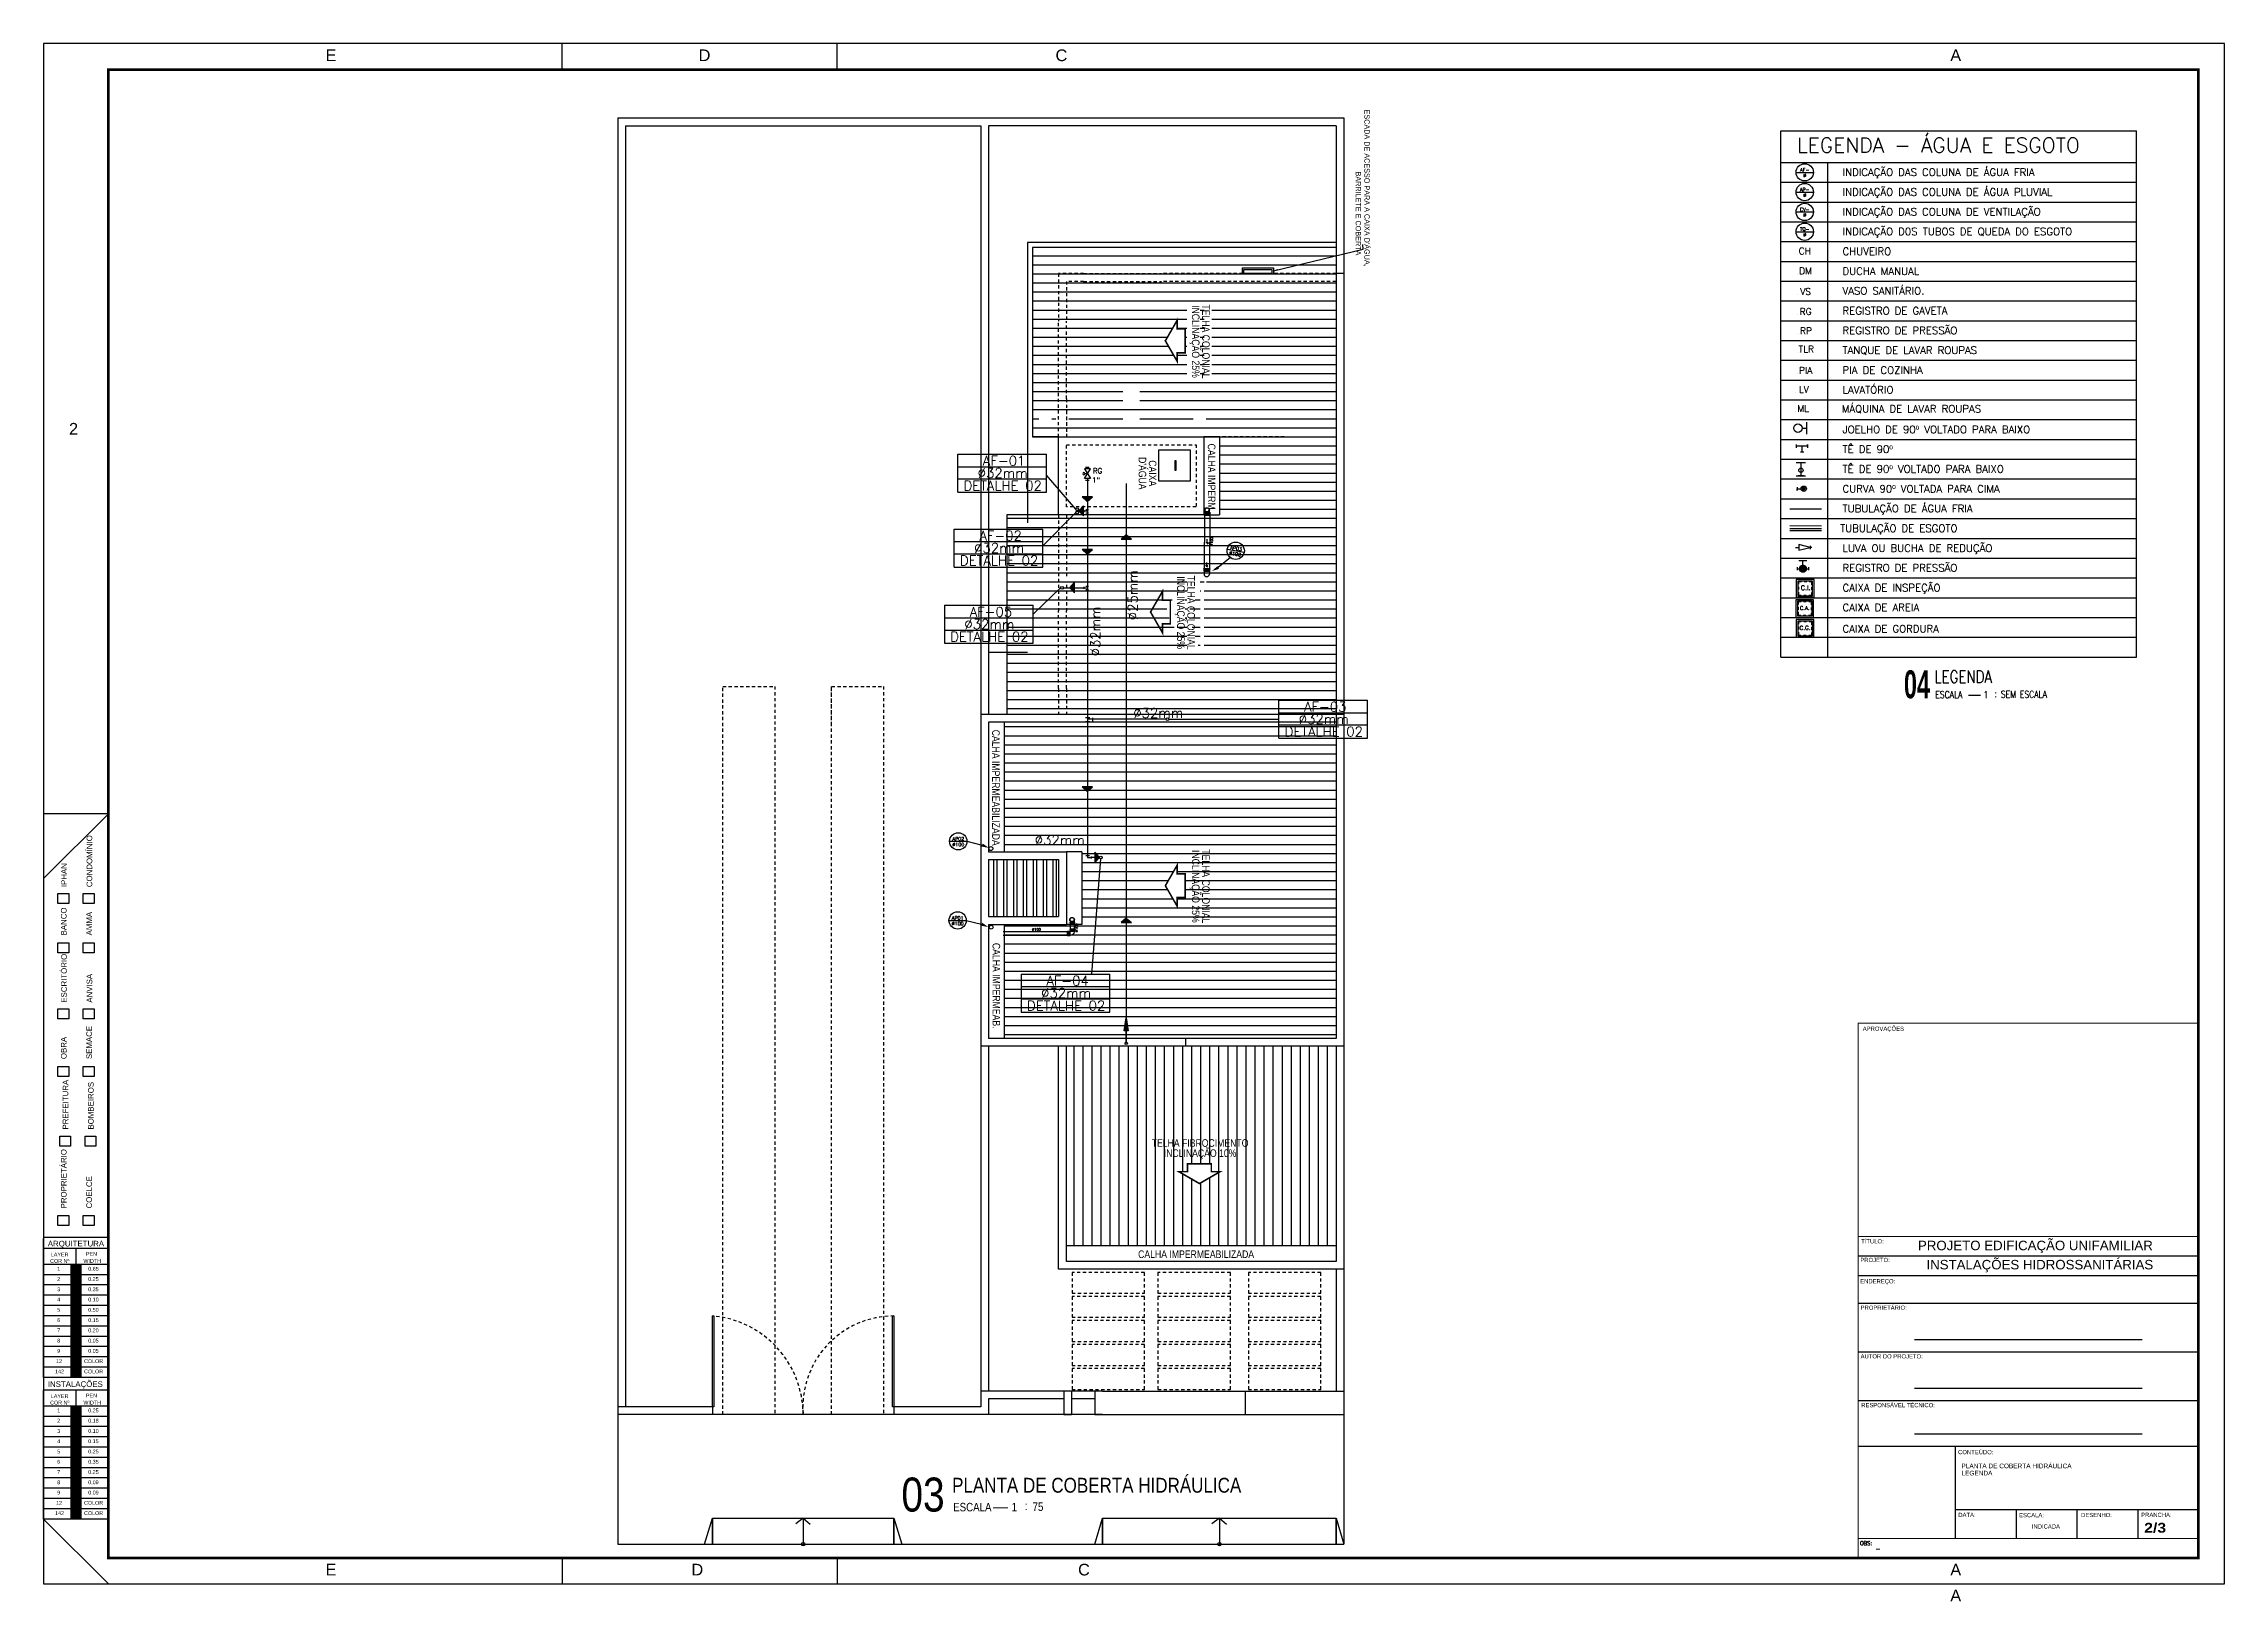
# Model space of a CAD drawing. Header units: millimetres. Extents: x 2993 to 6523, y 1057 to 2221.
# Drawn here: x 3089.8 to 3173.9, y 1115.9 to 1176 of the extents above; entities that cross this region are included whole.
import ezdxf
from ezdxf.enums import TextEntityAlignment as Align

# ---------------------------------------------------------------- set-up
doc = ezdxf.new("R2010")
doc.units = ezdxf.units.MM
doc.linetypes.add('HIDDEN', pattern=[0.375, 0.25, -0.125])
doc.linetypes.add('HIDDEN2', pattern=[0.1875, 0.125, -0.0625])
for name, color, linetype in [('-HIDRO', 8, 'Continuous'), ('A-PEN-R', 1, 'Continuous'), ('AR-MOB', 252, 'Continuous'), ('CONEXAO_AG_FRIA', 2, 'Continuous'), ('CONEXOES', 3, 'Continuous'), ('CONEXÕES', 8, 'Continuous'), ('E-txt-g', 3, 'Continuous'), ('E-TXT-Y', 2, 'Continuous'), ('HIDRA', 4, 'Continuous'), ('MOLHO', 9, 'Continuous'), ('PONTOS_ELETRICOS', 8, 'Continuous'), ("PRANCHA - PROJETU'S", 7, 'Continuous'), ('TEXTO', 3, 'Continuous'), ('Texto-Tubos', 7, 'Continuous'), ('TigreCad', 3, 'Continuous'), ('Tinterno', 9, 'Continuous')]:
    doc.layers.add(name, color=color, linetype=linetype)
doc.layers.add('E-Txt-W', color=7, linetype='Continuous', lineweight=20)
doc.styles.add('ADITIVOCAD', font='ROMANS.shx')
doc.styles.add('ARIAL', font='arial.ttf', dxfattribs={"height": 2})
doc.styles.add('ARIALB', font='')
doc.styles.add('F2', font='ARIALN.TTF')
doc.styles.add('R80', font='simplex.shx', dxfattribs={"height": 12})
doc.styles.add('REG140', font='romans.shx', dxfattribs={"width": 0.8, "height": 0.35})
doc.styles.add('REG60', font='romans.shx', dxfattribs={"width": 0.8, "height": 0.15})
doc.styles.add('REG80', font='romans.shx', dxfattribs={"width": 0.8, "height": 0.2})
doc.styles.add('ROMANS', font='romans')
doc.styles.add('SANSSERIF2', font='sanssb__.ttf', dxfattribs={"width": 0.8})
doc.styles.get("Standard").update_dxf_attribs({"font": 'arial.ttf'})
doc.styles.add('TCTUBOS-TXT', font='txt.shx')
doc.styles.get('ARIALB').set_extended_font_data('Arial Black')
doc.dimstyles.get("Standard").update_dxf_attribs({"dimtxt": 0.18, "dimasz": 0.18, "dimexe": 0.18, "dimexo": 0.0625, "dimgap": 0.09, "dimtad": 0, "dimtih": 1, "dimtoh": 1, "dimdec": 4, "dimzin": 0, "dimdsep": 46, "dimtxsty": 'Standard', "dimcen": 0.09, "dimadec": 0, "dimazin": 0, "dimtfac": 1, "dimtdec": 4, "dimtofl": 0, "dimtmove": 0, "dimatfit": 3, "dimfxl": 1, "dimtolj": 1, "dimtzin": 0, "dimarcsym": 0})
pattern_1 = [(360, (1064.3255, 11695.22378), (1e-16, 0.34925), [])]

# ---------------------------------------------------------------- blocks, each defined once
blk = doc.blocks.new('Seta')
at = {"color": 2, "const_width": 2}
blk.add_lwpolyline([(10, 15), (10, 26), (25, 0), (10, -26), (10, -15), (0, -15), (0, 15)], close=True, dxfattribs=at)
blk = doc.blocks.new('TXT-AMB75')
at = {"layer": 'E-txt-g', "style": 'REG80', "width": 0.8, "flags": 8}
blk.add_attdef('TXT', text='', height=0.2, dxfattribs=at).set_placement((0.005, 0.296), align=Align.CENTER)
at = {"layer": 'E-Txt-W', "style": 'REG60', "width": 0.8, "flags": 8}
blk.add_attdef('TXT', text='', height=0.15, dxfattribs=at).set_placement((0.005, 0.027), align=Align.CENTER)
blk = doc.blocks.new('IND_DES')
at = {"layer": 'E-Txt-W', "color": 7}
blk.add_line((0.027, -0.243), (0.198, -0.243), dxfattribs=at)
at = {"layer": 'E-txt-g', "color": 7, "style": 'F2'}
for s, p in [('ESCALA', (-0.446, -0.286)), ('1', (0.243, -0.286)), (':', (0.399, -0.271))]:
    blk.add_text(s, height=0.1, dxfattribs=at).set_placement(p)
blk.add_attdef('ESCALA', (0.49, -0.281), '', height=0.1, dxfattribs=at)
at = {"layer": 'E-Txt-W', "color": 6, "style": 'F2'}
blk.add_attdef('00', text='', height=0.4, dxfattribs=at).set_placement((-0.708, -0.288), align=Align.CENTER)
at = {"layer": 'E-TXT-Y', "color": 7, "style": 'F2'}
for tag, p in [('PROJETO', (-0.456, 0.183)), ('DESENHO', (-0.458, -0.066))]:
    blk.add_attdef(tag, p, '', height=0.175, dxfattribs=at)
blk = doc.blocks.new('Tsobe')
at = {"layer": 'PONTOS_ELETRICOS'}
blk.add_hatch(color=256, dxfattribs=at).paths.add_polyline_path([(0.242, 0.04), (0.242, 0), (0.242, -0.04), (0.492, 0)])
blk.add_lwpolyline([(0.025, 0), (0.242, 0), (0.242, 0.04), (0.492, 0), (0.242, -0.04), (0.242, 0)], dxfattribs=at)
blk.add_circle((0, 0), 0.025, dxfattribs=at)
blk = doc.blocks.new('j9n75s')
at = {"layer": 'TigreCad'}
for p, q in [((23, 38), (46, 38)), ((23, -38), (46, -38))]:
    blk.add_line(p, q, dxfattribs=at)
for radius in [44.3, 39.8]:
    blk.add_circle((0, 0), radius, dxfattribs=at)
at = {"layer": 'Tinterno'}
blk.add_line((46, -38), (46, 38), dxfattribs=at)
blk.add_circle((0, 0), 38, dxfattribs=at)
blk = doc.blocks.new('11030904p')
at = {"layer": 'TigreCad'}
for p, q in [((0, -40), (0, 40)), ((0, 40), (5, 40)), ((6, 41), (6, 44)), ((7, 44), (16, 44)), ((7, -43), (7, 43)), ((16, -43), (16, 43)), ((17, 41), (17, 43)), ((18, 40), (27, 40)), ((27, 40), (45, 40)), ((27, 40), (27, 40)), ((45, 40), (46, 38)), ((46, 38), (46, -38)), ((0, -40), (5, -40)), ((6, -41), (6, -44)), ((7, -44), (16, -44)), ((17, -41), (17, -43)), ((18, -40), (27, -40)), ((27, -40), (45, -40)), ((27, -40), (27, -40)), ((45, -40), (46, -38))]:
    blk.add_line(p, q, dxfattribs=at)
for centre, start, end in [((5, 41), 270, 345), ((7, 43), 90, 165), ((16, 43), 5, 90), ((18, 41), 185, 270), ((5, -41), 15, 90), ((7, -43), 195, 270), ((16, -43), 270, 355), ((18, -41), 90, 175)]:
    blk.add_arc(centre, 1, start, end, dxfattribs=at)
at = {"layer": 'Tinterno'}
for p, q in [((5, -40), (5, 40)), ((17, -40), (17, 40)), ((27, 40), (27, -40)), ((27, 40), (27, -40)), ((45, 40), (45, -40))]:
    blk.add_line(p, q, dxfattribs=at)
blk = doc.blocks.new('j9n75p')
at = {"layer": 'TigreCad'}
for p, q in [((41, 38), (35, 38)), ((43, 40), (41, 38)), ((61, 40), (43, 40)), ((43, 40), (43, -40)), ((70, 40), (61, 40)), ((61, 40), (61, 40)), ((61, 40), (61, -40)), ((71, 41), (71, 43)), ((81, 44), (72, 44)), ((72, 43), (72, -43)), ((81, 43), (81, -43)), ((82, 41), (82, 44)), ((88, 40), (83, 40)), ((88, 40), (88, -40)), ((-38, -36), (-38, -46)), ((38, -39), (38, -46)), ((41, -38), (39, -38)), ((43, -40), (41, -38)), ((61, -40), (43, -40)), ((70, -40), (61, -40)), ((61, -40), (61, -40)), ((71, -41), (71, -43)), ((81, -44), (72, -44)), ((82, -41), (82, -44)), ((88, -40), (83, -40))]:
    blk.add_line(p, q, dxfattribs=at)
for centre, radius, start, end in [((36, -36), 73.7, 90, 180), ((70, 41), 1, 270, 355), ((72, 43), 1, 90, 175), ((81, 43), 1, 15, 90), ((83, 41), 1, 195, 270), ((39, -39), 1.5, 90, 180), ((70, -41), 1, 5, 90), ((72, -43), 1, 185, 270), ((81, -43), 1, 270, 345), ((83, -41), 1, 90, 165)]:
    blk.add_arc(centre, radius, start, end, dxfattribs=at)
at = {"layer": 'Tinterno'}
for p, q in [((41, 38), (41, -38)), ((61, 40), (61, -40)), ((70, 40), (70, -40)), ((71, 40), (71, -40)), ((83, 40), (83, -40)), ((38, -46), (-38, -46))]:
    blk.add_line(p, q, dxfattribs=at)
blk = doc.blocks.new('Adh_Afn')
blk.add_line((-0.25, 0), (0.25, 0))
blk.add_circle((0, 0), 0.25)
at = {"flags": 8}
for tag, p in [('$AF', (0, 0.07)), ('$DIAM', (0, -0.091))]:
    blk.add_attdef(tag, text='', height=0.1, dxfattribs=at).set_placement(p, align=Align.MIDDLE)
blk = doc.blocks.new('ADFSGASDFG')
at = {"layer": "PRANCHA - PROJETU'S"}
h = blk.add_hatch(color=1, dxfattribs=at)
h.set_gradient(color1=(255, 0, 0), color2=(255, 0, 0), tint=1)
h.paths.add_polyline_path([(278.03, 60.265), (277.634, 60.265), (277.634, 59.869), (278.03, 59.869)])
h = blk.add_hatch(color=1, dxfattribs=at)
h.set_gradient(color1=(255, 255, 0), color2=(255, 255, 0), tint=1)
h.paths.add_polyline_path([(278.03, 59.473), (278.03, 59.869), (277.634, 59.869), (277.634, 59.473)])
h = blk.add_hatch(color=1, dxfattribs=at)
h.set_gradient(color1=(0, 255, 0), color2=(0, 255, 0), tint=1)
h.paths.add_polyline_path([(278.03, 59.473), (277.634, 59.473), (277.634, 59.077), (278.03, 59.077)])
h = blk.add_hatch(color=1, dxfattribs=at)
h.set_gradient(color1=(0, 255, 255), color2=(0, 255, 255), tint=1)
h.paths.add_polyline_path([(278.03, 59.077), (277.634, 59.077), (277.634, 58.681), (278.03, 58.681)])
h = blk.add_hatch(color=1, dxfattribs=at)
h.set_gradient(color1=(0, 0, 255), color2=(0, 0, 255), tint=1)
h.paths.add_polyline_path([(278.03, 58.681), (277.634, 58.681), (277.634, 58.285), (278.03, 58.285)])
h = blk.add_hatch(color=1, dxfattribs=at)
h.set_gradient(color1=(255, 0, 255), color2=(255, 0, 255), tint=1)
h.paths.add_polyline_path([(278.03, 58.285), (277.634, 58.285), (277.634, 57.889), (278.03, 57.889)])
h = blk.add_hatch(color=1, dxfattribs=at)
h.set_gradient(color1=(255, 255, 255), tint=1)
h.paths.add_polyline_path([(278.03, 57.889), (277.634, 57.889), (277.634, 57.493), (278.03, 57.493)])
h = blk.add_hatch(color=1, dxfattribs=at)
h.set_gradient(color1=(128, 128, 128), color2=(128, 128, 128), tint=1)
h.paths.add_polyline_path([(278.03, 57.493), (277.634, 57.493), (277.634, 57.097), (278.03, 57.097)])
h = blk.add_hatch(color=1, dxfattribs=at)
h.set_gradient(color1=(192, 192, 192), color2=(192, 192, 192), tint=1)
h.paths.add_polyline_path([(278.03, 57.097), (277.634, 57.097), (277.634, 56.701), (278.03, 56.701)])
h = blk.add_hatch(color=1, dxfattribs=at)
h.set_gradient(color1=(204, 0, 0), color2=(204, 0, 0), tint=1)
h.paths.add_polyline_path([(278.03, 56.305), (278.03, 56.701), (277.634, 56.701), (277.634, 56.305)])
h = blk.add_hatch(color=1, dxfattribs=at)
h.set_gradient(color1=(0, 153, 204), color2=(0, 153, 204), tint=1)
h.paths.add_polyline_path([(278.03, 56.305), (277.634, 56.305), (277.634, 55.909), (278.03, 55.909)])
h = blk.add_hatch(color=1, dxfattribs=at)
h.set_gradient(color1=(255, 0, 0), color2=(255, 0, 0), tint=1)
h.paths.add_polyline_path([(278.03, 54.802), (277.634, 54.802), (277.634, 54.406), (278.03, 54.406)])
h = blk.add_hatch(color=1, dxfattribs=at)
h.set_gradient(color1=(255, 255, 0), color2=(255, 255, 0), tint=1)
h.paths.add_polyline_path([(278.03, 54.01), (278.03, 54.406), (277.634, 54.406), (277.634, 54.01)])
h = blk.add_hatch(color=1, dxfattribs=at)
h.set_gradient(color1=(0, 255, 0), color2=(0, 255, 0), tint=1)
h.paths.add_polyline_path([(278.03, 54.01), (277.634, 54.01), (277.634, 53.614), (278.03, 53.614)])
h = blk.add_hatch(color=1, dxfattribs=at)
h.set_gradient(color1=(0, 255, 255), color2=(0, 255, 255), tint=1)
h.paths.add_polyline_path([(278.03, 53.614), (277.634, 53.614), (277.634, 53.218), (278.03, 53.218)])
h = blk.add_hatch(color=1, dxfattribs=at)
h.set_gradient(color1=(0, 0, 255), color2=(0, 0, 255), tint=1)
h.paths.add_polyline_path([(278.03, 53.218), (277.634, 53.218), (277.634, 52.822), (278.03, 52.822)])
h = blk.add_hatch(color=1, dxfattribs=at)
h.set_gradient(color1=(255, 0, 255), color2=(255, 0, 255), tint=1)
h.paths.add_polyline_path([(278.03, 52.822), (277.634, 52.822), (277.634, 52.426), (278.03, 52.426)])
h = blk.add_hatch(color=1, dxfattribs=at)
h.set_gradient(color1=(255, 255, 255), tint=1)
h.paths.add_polyline_path([(278.03, 52.426), (277.634, 52.426), (277.634, 52.03), (278.03, 52.03)])
h = blk.add_hatch(color=1, dxfattribs=at)
h.set_gradient(color1=(128, 128, 128), color2=(128, 128, 128), tint=1)
h.paths.add_polyline_path([(278.03, 52.03), (277.634, 52.03), (277.634, 51.634), (278.03, 51.634)])
h = blk.add_hatch(color=1, dxfattribs=at)
h.set_gradient(color1=(192, 192, 192), color2=(192, 192, 192), tint=1)
h.paths.add_polyline_path([(278.03, 51.634), (277.634, 51.634), (277.634, 51.238), (278.03, 51.238)])
h = blk.add_hatch(color=1, dxfattribs=at)
h.set_gradient(color1=(204, 0, 0), color2=(204, 0, 0), tint=1)
h.paths.add_polyline_path([(278.03, 50.842), (278.03, 51.238), (277.634, 51.238), (277.634, 50.842)])
h = blk.add_hatch(color=1, dxfattribs=at)
h.set_gradient(color1=(0, 153, 204), color2=(0, 153, 204), tint=1)
h.paths.add_polyline_path([(278.03, 50.842), (277.634, 50.842), (277.634, 50.446), (278.03, 50.446)])
at = {"layer": "PRANCHA - PROJETU'S", "color": 1}
for p, q in [((360.678, 107.346), (276.578, 107.346)), ((276.578, 107.346), (276.578, 47.946)), ((296.578, 106.346), (296.578, 107.346)), ((307.178, 106.346), (307.178, 107.346)), ((360.678, 47.946), (360.678, 107.346)), ((279.078, 77.646), (276.578, 75.146)), ((279.078, 77.646), (276.578, 77.646)), ((279.078, 47.946), (276.578, 50.446)), ((296.578, 48.946), (296.578, 47.946)), ((307.178, 48.946), (307.178, 47.946)), ((307.178, 48.946), (307.178, 47.946)), ((276.578, 47.946), (360.678, 47.946))]:
    blk.add_line(p, q, dxfattribs=at)
at = {"layer": "PRANCHA - PROJETU'S"}
for p, q in [((279.086, 61.299), (276.578, 61.299)), ((276.578, 55.909), (276.578, 61.272)), ((279.086, 60.876), (276.578, 60.876)), ((279.086, 60.876), (276.578, 60.876)), ((277.832, 60.265), (277.832, 60.876)), ((279.086, 60.876), (279.086, 55.909)), ((279.086, 60.265), (276.578, 60.265)), ((279.086, 59.869), (276.578, 59.869)), ((277.634, 55.909), (277.634, 60.265)), ((278.03, 55.909), (278.03, 60.265)), ((279.086, 59.473), (276.578, 59.473)), ((279.086, 59.077), (276.578, 59.077)), ((279.086, 58.681), (276.578, 58.681)), ((279.086, 58.285), (276.578, 58.285)), ((279.086, 57.889), (276.578, 57.889)), ((279.086, 57.493), (276.578, 57.493)), ((279.086, 57.097), (276.578, 57.097)), ((279.086, 56.701), (276.578, 56.701)), ((279.086, 56.305), (276.578, 56.305)), ((279.086, 55.909), (276.578, 55.909)), ((279.086, 55.413), (276.578, 55.413)), ((276.578, 50.446), (276.578, 55.413)), ((279.086, 54.802), (276.578, 54.802)), ((277.634, 50.446), (277.634, 54.802)), ((277.832, 54.802), (277.832, 55.413)), ((278.03, 50.446), (278.03, 54.802)), ((279.086, 55.413), (279.086, 50.446)), ((279.086, 54.406), (276.578, 54.406)), ((279.086, 54.01), (276.578, 54.01)), ((279.086, 53.614), (276.578, 53.614)), ((279.086, 53.218), (276.578, 53.218)), ((279.086, 52.822), (276.578, 52.822)), ((279.086, 52.426), (276.578, 52.426)), ((279.086, 52.03), (276.578, 52.03)), ((279.086, 51.634), (276.578, 51.634)), ((279.086, 51.238), (276.578, 51.238)), ((279.086, 50.842), (276.578, 50.842)), ((279.086, 50.446), (276.578, 50.446))]:
    blk.add_line(p, q, dxfattribs=at)
at = {"layer": "PRANCHA - PROJETU'S", "color": 4, "const_width": 0.1}
blk.add_lwpolyline([(279.078, 106.346), (359.678, 106.346), (359.678, 48.946), (279.078, 48.946)], close=True, dxfattribs=at)
at = {"layer": "PRANCHA - PROJETU'S"}
for points in [[(277.13, 74.573), (277.548, 74.573), (277.548, 74.187), (277.13, 74.187)], [(278.109, 74.573), (278.526, 74.573), (278.526, 74.187), (278.109, 74.187)], [(277.13, 72.674), (277.548, 72.674), (277.548, 72.289), (277.13, 72.289)], [(278.109, 72.674), (278.526, 72.674), (278.526, 72.289), (278.109, 72.289)], [(277.13, 70.118), (277.548, 70.118), (277.548, 69.732), (277.13, 69.732)], [(278.109, 70.118), (278.526, 70.118), (278.526, 69.732), (278.109, 69.732)], [(277.13, 67.904), (277.548, 67.904), (277.548, 67.518), (277.13, 67.518)], [(278.109, 67.904), (278.526, 67.904), (278.526, 67.518), (278.109, 67.518)], [(277.197, 65.206), (277.615, 65.206), (277.615, 64.821), (277.197, 64.821)], [(278.176, 65.206), (278.594, 65.206), (278.594, 64.821), (278.176, 64.821)], [(277.13, 62.158), (277.548, 62.158), (277.548, 61.773), (277.13, 61.773)], [(278.109, 62.158), (278.526, 62.158), (278.526, 61.773), (278.109, 61.773)]]:
    blk.add_lwpolyline(points, close=True, dxfattribs=at)
at = {"layer": "PRANCHA - PROJETU'S", "color": 50, "linetype": 'Continuous', "style": 'ARIAL'}
for s, p in [('E', (287.661, 106.896)), ('D', (302.065, 106.896)), ('C', (315.828, 106.896)), ('2', (277.732, 92.496)), ('E', (287.661, 48.496)), ('D', (301.788, 48.496)), ('C', (316.698, 48.496)), ('C', (316.698, 48.496))]:
    blk.add_text(s, height=0.45, dxfattribs=at).set_placement(p, align=Align.MIDDLE)
at = {"layer": "PRANCHA - PROJETU'S", "color": 2, "style": 'ARIAL'}
for s, height, p in [('CONDOMÍNIO', 0.2168, (278.235, 74.816)), ('IPHAN', 0.2168, (277.256, 74.816)), ('BANCO', 0.2168, (277.245, 72.956)), ('AMMA', 0.2168, (278.224, 72.956)), ('ESCRITÓRIO', 0.2168, (277.256, 70.361)), ('ANVISA', 0.2168, (278.235, 70.361)), ('OBRA', 0.2168, (277.245, 68.185)), ('SEMACE', 0.2168, (278.224, 68.185)), ('PREFEITURA', 0.2168, (277.312, 65.469)), ('BOMBEIROS', 0.2168, (278.291, 65.469)), ('PROPRIETÁRIO', 0.21676, (277.245, 62.426)), ('COELCE', 0.2168, (278.224, 62.426))]:
    blk.add_text(s, height=height, rotation=90, dxfattribs=at).set_placement(p, align=Align.TOP_LEFT)
for s, p in [('ARQUITETURA', (276.74, 61.176)), ('INSTALAÇÕES', (276.74, 55.759))]:
    blk.add_text(s, height=0.21676, dxfattribs=at).set_placement(p, align=Align.TOP_LEFT)
at = {"layer": "PRANCHA - PROJETU'S", "style": 'ARIAL'}
for s, height, p in [('LAYER', 0.1479, (276.858, 60.724)), ('PEN', 0.1479, (278.211, 60.747)), ('COR Nº', 0.1479, (276.83, 60.474)), ('2', 0.148, (277.102, 59.777)), ('1', 0.148, (277.102, 60.173)), ('WIDTH', 0.1479, (278.113, 60.474)), ('0.65', 0.1479, (278.298, 60.173)), ('0.25', 0.1479, (278.298, 59.777)), ('4', 0.148, (277.102, 58.985)), ('3', 0.148, (277.102, 59.381)), ('0.35', 0.1479, (278.298, 59.381)), ('0.10', 0.1479, (278.298, 58.985)), ('5', 0.148, (277.102, 58.589)), ('6', 0.148, (277.102, 58.193)), ('0.50', 0.1479, (278.298, 58.589)), ('0.15', 0.1479, (278.298, 58.193)), ('8', 0.148, (277.102, 57.401)), ('7', 0.148, (277.102, 57.797)), ('0.20', 0.1479, (278.298, 57.797)), ('0.05', 0.1479, (278.298, 57.401)), ('12', 0.1479, (277.055, 56.609)), ('9', 0.148, (277.102, 57.005)), ('COLOR', 0.1479, (278.138, 56.609)), ('0.05', 0.1479, (278.298, 57.005)), ('142', 0.1479, (277.02, 56.213)), ('COLOR', 0.1479, (278.138, 56.213)), ('COR Nº', 0.1479, (276.83, 55.011)), ('LAYER', 0.1479, (276.858, 55.261)), ('1', 0.148, (277.102, 54.71)), ('WIDTH', 0.1479, (278.113, 55.011)), ('PEN', 0.1479, (278.211, 55.284)), ('0.25', 0.1479, (278.298, 54.71)), ('3', 0.148, (277.102, 53.918)), ('2', 0.148, (277.102, 54.314)), ('0.18', 0.1479, (278.298, 54.314)), ('0.10', 0.1479, (278.298, 53.918)), ('4', 0.148, (277.102, 53.522)), ('5', 0.148, (277.102, 53.126)), ('0.15', 0.1479, (278.298, 53.522)), ('0.25', 0.1479, (278.298, 53.126)), ('6', 0.148, (277.102, 52.73)), ('7', 0.148, (277.102, 52.334)), ('0.35', 0.1479, (278.298, 52.73)), ('0.25', 0.1479, (278.298, 52.334)), ('8', 0.148, (277.102, 51.938)), ('9', 0.148, (277.102, 51.542)), ('0.09', 0.1479, (278.298, 51.938)), ('0.09', 0.1479, (278.298, 51.542)), ('142', 0.1479, (277.02, 50.75)), ('12', 0.1479, (277.055, 51.146)), ('COLOR', 0.1479, (278.138, 51.146)), ('COLOR', 0.1479, (278.138, 50.75))]:
    blk.add_text(s, height=height, dxfattribs=at).set_placement(p, align=Align.TOP_LEFT)
blk = doc.blocks.new('CRBODADOSÇ')
at = {"layer": "PRANCHA - PROJETU'S", "color": 3}
blk.add_line((164.825, 196.917), (165.288, 196.917), dxfattribs=at)
at = {"layer": "PRANCHA - PROJETU'S", "color": 3, "style": 'REG80', "width": 0.8}
for s, p in [('ESCALA', (163.548, 196.799)), ('1', (165.407, 196.799)), (':', (165.829, 196.842))]:
    blk.add_text(s, height=0.27, dxfattribs=at).set_placement(p)
at = {"layer": "PRANCHA - PROJETU'S", "color": 2, "style": 'REG140', "width": 0.8}
for tag, p in [('PROJETO', (163.521, 198.067)), ('DESENHO', (163.516, 197.395))]:
    blk.add_attdef(tag, p, '', height=0.472, dxfattribs=at)
at = {"layer": "PRANCHA - PROJETU'S", "style": 'SANSSERIF2', "width": 0.6}
blk.add_attdef('00', text='', height=1.08, dxfattribs=at).set_placement((162.84, 196.795), align=Align.CENTER)
at = {"layer": "PRANCHA - PROJETU'S", "color": 3, "style": 'REG80', "width": 0.8}
blk.add_attdef('ESCALA', (166.075, 196.813), '', height=0.27, dxfattribs=at)
blk = doc.blocks.new('ADH_HIUTILIZ1')
blk.add_line((0.12, 0), (0.12, 0))
at = {"flags": 8}
blk.add_attdef('$N', text='', height=0.09, dxfattribs=at).set_placement((0.226, 0.042), align=Align.MIDDLE)
blk = doc.blocks.new('Adh_cx_c90c')
h = blk.add_hatch()
h.set_pattern_fill('_U', color=256, scale=0.002, angle=45, style=0, double=1, pattern_type=0)
h.set_pattern_definition([(45, (-6.0733674, -5.0413484), (-0.00141421356, 0.00141421356), []), (135, (-6.0733674, -5.0413484), (-0.00141421356, -0.00141421356), [])])
h.paths.add_polyline_path([(-0.017, 0, 1), (0.017, 0, 1)])
blk.add_lwpolyline([(-0.088, 0.022), (-0.088, -0.023), (-0.088, 0), (-0.036, 0)])
for radius in [0.0359, 0.017]:
    blk.add_circle((0, 0), radius)
blk = doc.blocks.new('Adh_cx_te90')
for p, q in [((-0.075, -0.0225), (-0.075, 0.0225)), ((0.075, 0), (-0.075, 0)), ((0, -0.075), (0, 0)), ((0.075, 0), (0.075, 0.0225)), ((0.075, 0.0225), (0.075, -0.0225)), ((-0.0225, -0.075), (0.0225, -0.075))]:
    blk.add_line(p, q)
blk = doc.blocks.new('Adh_cx_lvr')
for p, q in [((0, 0), (-0.15, 0.0375)), ((-0.15, 0.0375), (-0.15, -0.0375)), ((-0.15, -0.0375), (0, 0)), ((0, 0.0225), (0, -0.0225)), ((-0.195, 0), (-0.15, 0)), ((0.0225, 0), (0, 0))]:
    blk.add_line(p, q)
blk = doc.blocks.new('Adh_acs_rg')
h = blk.add_hatch()
h.set_pattern_fill('_U', color=256, scale=0.002, angle=45, style=0, double=1)
h.set_pattern_definition([(45, (-7.4131718, -5.1711377), (-0.00141421356, 0.00141421356), []), (135, (-7.4131718, -5.1711377), (-0.00141421356, -0.00141421356), [])])
h.paths.add_polyline_path([(-0.046, 0, 1), (0.046, 0, 1)])
for p, q in [((-0.078, 0.022), (-0.078, -0.022)), ((0.053, 0.108), (-0.053, 0.108)), ((0, 0.046), (0, 0.108)), ((0.078, -0.022), (0.078, 0.022)), ((-0.078, 0), (-0.046, 0)), ((0.046, 0), (0.078, 0))]:
    blk.add_line(p, q)
blk.add_circle((0, 0), 0.046)
blk = doc.blocks.new('Adhs_RefTbl')
at = {"color": 0, "linetype": 'ByBlock', "ltscale": 0.5}
blk.add_line((-0.321, 0), (0.321, 0), dxfattribs=at)
blk = doc.blocks.new('inp_cx')
for p, q in [((40, 40), (-40, 40)), ((-40, 40), (-40, -40)), ((40, -40), (40, 40)), ((-40, -40), (40, -40))]:
    blk.add_line(p, q)
at = {"color": 1, "linetype": 'Continuous', "ltscale": 0.5}
for p, q in [((33, 33), (-33, 33)), ((-33, 33), (-33, -33)), ((33, -33), (33, 33)), ((-33, -33), (33, -33))]:
    blk.add_line(p, q, dxfattribs=at)
at = {"color": 1, "linetype": 'HIDDEN', "ltscale": 0.5}
for p, q in [((30, 30), (-30, 30)), ((-30, 30), (-30, -30)), ((30, -30), (30, 30)), ((-30, -30), (30, -30))]:
    blk.add_line(p, q, dxfattribs=at)
at = {"style": 'R80'}
blk.add_text('C.I.', height=20.59, dxfattribs=at).set_placement((-19.6, -7.5))
blk = doc.blocks.new('_cxgordu')
for p, q in [((40, 40), (-40, 40)), ((-40, 40), (-40, -40)), ((40, -40), (40, 40)), ((-40, -40), (40, -40))]:
    blk.add_line(p, q)
at = {"color": 1, "linetype": 'Continuous', "ltscale": 0.5}
for p, q in [((33, 33), (-33, 33)), ((-33, 33), (-33, -33)), ((33, -33), (33, 33)), ((-33, -33), (33, -33))]:
    blk.add_line(p, q, dxfattribs=at)
at = {"color": 1, "linetype": 'HIDDEN', "ltscale": 0.5}
for p, q in [((30, 30), (-30, 30)), ((-30, 30), (-30, -30)), ((30, -30), (30, 30)), ((-30, -30), (30, -30))]:
    blk.add_line(p, q, dxfattribs=at)
at = {"style": 'R80'}
blk.add_text('C.G.', height=18.48, dxfattribs=at).set_placement((-24.3, -6.9))
blk = doc.blocks.new('_cxareia')
for p, q in [((40, 40), (-40, 40)), ((-40, 40), (-40, -40)), ((40, -40), (40, 40)), ((-40, -40), (40, -40))]:
    blk.add_line(p, q)
at = {"color": 1, "linetype": 'Continuous', "ltscale": 0.5}
for p, q in [((33, 33), (-33, 33)), ((-33, 33), (-33, -33)), ((33, -33), (33, 33)), ((-33, -33), (33, -33))]:
    blk.add_line(p, q, dxfattribs=at)
at = {"color": 1, "linetype": 'HIDDEN', "ltscale": 0.5}
for p, q in [((30, 30), (-30, 30)), ((-30, 30), (-30, -30)), ((30, -30), (30, 30)), ((-30, -30), (30, -30))]:
    blk.add_line(p, q, dxfattribs=at)
at = {"style": 'R80'}
blk.add_text('C.A.', height=17.28, dxfattribs=at).set_placement((-22, -6.1))
blk = doc.blocks.new('setaa')
at = {"layer": 'HIDRA'}
blk.add_hatch(color=256, dxfattribs=at).paths.add_polyline_path([(3262.243, 1113.153), (3262.154, 1113.055), (3262.243, 1112.956)])
for p, q in [((3262.154, 1113.055), (3262.243, 1113.153)), ((3262.243, 1112.956), (3262.243, 1113.153)), ((3262.154, 1113.055), (3262.243, 1112.956))]:
    blk.add_line(p, q, dxfattribs=at)
blk = doc.blocks.new('11031030p')
at = {"layer": 'TigreCad'}
for p, q in [((0, -53), (0, 53)), ((0, 53), (4, 53)), ((6, 57), (5, 54)), ((7, 58), (17, 58)), ((7, -57), (7, 57)), ((17, -57), (17, 57)), ((18, 57), (18, 54)), ((19, 53), (31, 53)), ((31, 53), (31, 53)), ((51, 53), (31, 53)), ((51, 53), (53, 51)), ((53, -51), (53, 51)), ((0, -53), (4, -53)), ((6, -57), (5, -54)), ((7, -58), (17, -58)), ((18, -57), (18, -54)), ((19, -53), (31, -53)), ((31, -53), (31, -53)), ((31, -53), (51, -53)), ((51, -53), (53, -51))]:
    blk.add_line(p, q, dxfattribs=at)
for centre, start, end in [((4, 54), 270, 345), ((7, 57), 90, 165), ((17, 57), 5, 90), ((19, 54), 185, 270), ((4, -54), 15, 90), ((7, -57), 195, 270), ((17, -57), 270, 355), ((19, -54), 90, 175)]:
    blk.add_arc(centre, 1, start, end, dxfattribs=at)
at = {"layer": 'Tinterno'}
for p, q in [((5, -53), (5, 53)), ((18, -53), (18, 53)), ((31, 53), (31, -53)), ((31, 53), (31, -53)), ((51, 53), (51, -53))]:
    blk.add_line(p, q, dxfattribs=at)
blk = doc.blocks.new('j9n100d')
at = {"layer": 'TigreCad'}
for p, q in [((55, 51), (0, 51)), ((57, 53), (55, 51)), ((57, 53), (57, -53)), ((77, 53), (57, 53)), ((77, 53), (77, -53)), ((89, 53), (77, 53)), ((77, 53), (77, 53)), ((90, 57), (90, 54)), ((101, 58), (91, 58)), ((91, 57), (91, -57)), ((101, 57), (101, -57)), ((102, 57), (103, 54)), ((108, 53), (104, 53)), ((108, 53), (108, -53)), ((55, -51), (0, -51)), ((57, -53), (55, -51)), ((77, -53), (57, -53)), ((89, -53), (77, -53)), ((77, -53), (77, -53)), ((90, -57), (90, -54)), ((101, -58), (91, -58)), ((102, -57), (103, -54)), ((108, -53), (104, -53))]:
    blk.add_line(p, q, dxfattribs=at)
for centre, radius, start, end in [((0, 0), 50.8, 90, 270), ((89, 54), 1, 270, 355), ((91, 57), 1, 90, 175), ((101, 57), 1, 15, 90), ((104, 54), 1, 195, 270), ((89, -54), 1, 5, 90), ((91, -57), 1, 185, 270), ((101, -57), 1, 270, 345), ((104, -54), 1, 90, 165)]:
    blk.add_arc(centre, radius, start, end, dxfattribs=at)
at = {"layer": 'Tinterno'}
for p, q in [((55, 51), (55, -51)), ((77, 53), (77, -53)), ((90, 53), (90, -53)), ((103, 53), (103, -53))]:
    blk.add_line(p, q, dxfattribs=at)
blk = doc.blocks.new('seta completa')
at = {"layer": 'HIDRA'}
blk.add_hatch(color=256, dxfattribs=at).paths.add_polyline_path([(3287.061, 1108.006), (3287.038, 1107.982), (3287.061, 1107.957)])
for p, q in [((3287.038, 1107.982), (3287.061, 1107.957)), ((3287.061, 1107.957), (3287.061, 1108.006)), ((3287.061, 1107.982), (3287.13, 1107.982))]:
    blk.add_line(p, q, dxfattribs=at)

msp = doc.modelspace()

# ---------------------------------------------------------------- hatches: boundary and pattern name
at = {"layer": 'AR-MOB', "linetype": 'Continuous'}
h = msp.add_hatch(dxfattribs=at)
h.set_pattern_fill('ANSI31', color=256, scale=0.11, angle=-45, style=0)
h.set_pattern_definition(pattern_1)
h.paths.add_polyline_path([(3139.662, 1168.092), (3127.962, 1168.092), (3127.962, 1160.792), (3135.162, 1160.792), (3135.162, 1157.792), (3126.962, 1157.792), (3126.962, 1150.092), (3139.662, 1150.092)])
h.paths.add_polyline_path([(3134.417, 1155.539), (3134.417, 1152.529), (3133.927, 1154.014), (3134.87, 1155.539)], flags=16)
h.paths.add_polyline_path([(3133.911, 1155.545), (3133.911, 1152.522), (3134.573, 1152.522), (3134.573, 1155.545)], flags=16)
h.paths.add_polyline_path([(3133.538, 1154.517), (3133.538, 1154.853), (3133.079, 1154.058), (3133.538, 1153.264), (3133.538, 1153.6), (3133.844, 1153.6), (3133.844, 1154.517)], flags=16)
h.paths.add_polyline_path([(3134.417, 1165.978), (3134.417, 1162.968), (3134.87, 1162.968), (3134.87, 1165.978)], flags=16)
h.paths.add_polyline_path([(3133.911, 1165.985), (3133.911, 1162.961), (3134.573, 1162.961), (3134.573, 1165.985)], flags=16)
h.paths.add_polyline_path([(3133.538, 1164.956), (3133.538, 1165.292), (3133.079, 1164.498), (3133.538, 1163.703), (3133.538, 1164.039), (3133.844, 1164.039), (3133.844, 1164.956)], flags=16)
h.paths.add_polyline_path([(3131.437, 1161.335), (3132.093, 1161.335), (3132.093, 1161.834), (3131.437, 1161.834)], flags=16)
h.paths.add_polyline_path([(3134.154, 1161.335), (3134.656, 1161.335), (3134.656, 1161.834), (3134.154, 1161.834)], flags=16)
h.paths.add_polyline_path([(3131.437, 1162.071), (3132.093, 1162.071), (3132.093, 1162.571), (3131.437, 1162.571)], flags=16)
h.paths.add_polyline_path([(3128.854, 1161.335), (3129.356, 1161.335), (3129.356, 1161.834), (3128.854, 1161.834)], flags=16)
h.paths.add_polyline_path([(3128.205, 1161.335), (3128.707, 1161.335), (3128.707, 1161.834), (3128.205, 1161.834)], flags=16)
h = msp.add_hatch(dxfattribs=at)
h.set_pattern_fill('ANSI31', color=256, scale=0.11, angle=-45, style=0)
h.set_pattern_definition(pattern_1)
h.paths.add_polyline_path([(3133.862, 1137.592), (3139.662, 1137.592), (3139.662, 1149.792), (3126.862, 1149.792), (3126.862, 1144.792), (3129.262, 1144.792), (3129.862, 1144.792), (3129.862, 1141.992), (3129.262, 1141.992), (3126.862, 1141.992), (3126.862, 1137.592)])
h.paths.add_polyline_path([(3133.538, 1142.691), (3133.079, 1143.486), (3133.538, 1144.28), (3133.538, 1143.944), (3133.844, 1143.944), (3133.844, 1143.027), (3133.538, 1143.027)], flags=16)
h.paths.add_polyline_path([(3134.417, 1144.966), (3134.417, 1141.956), (3134.87, 1141.956), (3134.87, 1144.966)], flags=24)
h.paths.add_polyline_path([(3133.911, 1144.973), (3133.911, 1141.949), (3134.573, 1141.949), (3134.573, 1144.973)], flags=24)
h = msp.add_hatch(dxfattribs=at)
h.set_pattern_fill('ANSI32', color=256, scale=0.04, angle=45, style=0)
h.set_pattern_definition([(90, (1113.2667, 11695.22378), (-0.381, 1e-16), []), (90, (1113.3937, 11695.35078), (-0.381, 1e-16), [])])
h.paths.add_polyline_path([(3128.812, 1142.292), (3128.962, 1142.292), (3128.962, 1144.492), (3128.812, 1144.492), (3126.412, 1144.492), (3126.262, 1144.492), (3126.262, 1142.292), (3126.412, 1142.292)])
h = msp.add_hatch(dxfattribs=at)
h.set_pattern_fill('ANSI31', color=256, scale=0.11, angle=45, style=0)
h.set_pattern_definition([(90, (1078.41324, 11695.22378), (-0.34925, 1e-16), [])])
h.paths.add_polyline_path([(3139.662, 1137.292), (3133.862, 1137.292), (3129.262, 1137.292), (3129.262, 1129.592), (3139.662, 1129.592)])
h.paths.add_polyline_path([(3135.189, 1132.458), (3134.395, 1131.999), (3133.6, 1132.458), (3133.936, 1132.458), (3133.936, 1132.763), (3134.853, 1132.763), (3134.853, 1132.458)], flags=16)
h.paths.add_polyline_path([(3132.479, 1133.337), (3136.36, 1133.337), (3136.36, 1133.79), (3132.479, 1133.79)], flags=24)
h.paths.add_polyline_path([(3132.908, 1132.831), (3135.931, 1132.831), (3135.931, 1133.492), (3132.908, 1133.492)], flags=24)

# ---------------------------------------------------------------- linework, layer by layer
for p, q in [((3156.812, 1172.598), (3170.534, 1172.598)), ((3156.812, 1152.303), (3156.812, 1172.598)), ((3170.534, 1152.303), (3170.534, 1172.598)), ((3156.812, 1171.378), (3170.534, 1171.378)), ((3158.624, 1152.303), (3158.624, 1171.378)), ((3156.812, 1170.615), (3170.534, 1170.615)), ((3156.812, 1169.852), (3170.534, 1169.852)), ((3156.812, 1169.089), (3170.534, 1169.089)), ((3156.812, 1168.326), (3170.534, 1168.326)), ((3156.812, 1167.563), (3170.534, 1167.563)), ((3156.812, 1166.8), (3170.534, 1166.8)), ((3156.812, 1166.037), (3170.534, 1166.037)), ((3156.812, 1165.274), (3170.534, 1165.274)), ((3156.812, 1164.511), (3170.534, 1164.511)), ((3156.812, 1163.748), (3170.534, 1163.748)), ((3156.812, 1162.985), (3170.534, 1162.985)), ((3156.812, 1162.222), (3170.534, 1162.222)), ((3156.812, 1161.459), (3170.534, 1161.459)), ((3156.812, 1160.696), (3170.534, 1160.696)), ((3156.812, 1159.933), (3170.534, 1159.933)), ((3156.812, 1159.933), (3170.534, 1159.933)), ((3130.187, 1159.561), (3129.957, 1159.561)), ((3129.957, 1159.188), (3130.187, 1159.561)), ((3129.957, 1159.561), (3130.187, 1159.188)), ((3130.187, 1159.188), (3129.957, 1159.188)), ((3130.072, 1159.374), (3129.981, 1159.374)), ((3130.005, 1159.628), (3130.139, 1159.628)), ((3130.005, 1159.121), (3130.139, 1159.121)), ((3156.812, 1159.17), (3170.534, 1159.17)), ((3156.812, 1158.407), (3170.534, 1158.407)), ((3156.812, 1157.644), (3170.534, 1157.644)), ((3156.812, 1156.881), (3170.534, 1156.881)), ((3156.812, 1156.118), (3170.534, 1156.118)), ((3156.812, 1156.118), (3170.534, 1156.118)), ((3156.812, 1155.355), (3170.534, 1155.355)), ((3156.812, 1154.592), (3170.534, 1154.592)), ((3156.812, 1153.829), (3170.534, 1153.829)), ((3156.812, 1153.066), (3170.534, 1153.066)), ((3156.812, 1152.303), (3170.534, 1152.303))]:
    msp.add_line(p, q)
at = {"extrusion": (0, 0, -1)}
msp.add_ellipse((3129.937, 1159.374), major_axis=(0.031, 0.031), ratio=1, start_param=2.356194490186756, end_param=8.639379797366342, dxfattribs=at)
at = {"layer": 'A-PEN-R'}
for p, q in [((3159.796, 1129.206), (3172.921, 1129.206)), ((3159.796, 1128.456), (3172.921, 1128.456)), ((3159.796, 1127.38), (3172.921, 1127.38)), ((3159.796, 1125.505), (3172.921, 1125.505)), ((3161.971, 1125.981), (3170.746, 1125.981)), ((3159.796, 1123.63), (3172.921, 1123.63)), ((3161.971, 1124.106), (3170.746, 1124.106)), ((3161.971, 1122.349), (3170.746, 1122.349)), ((3159.796, 1121.873), (3172.921, 1121.873)), ((3163.546, 1118.31), (3163.546, 1121.873)), ((3163.546, 1119.435), (3172.921, 1119.435)), ((3165.889, 1119.435), (3165.889, 1118.31)), ((3168.233, 1119.435), (3168.233, 1118.31)), ((3170.577, 1119.435), (3170.577, 1118.31))]:
    msp.add_line(p, q, dxfattribs=at)
at = {"layer": 'A-PEN-R', "const_width": 0.0375}
msp.add_lwpolyline([(3159.796, 1117.56), (3172.921, 1117.56), (3172.921, 1138.185), (3159.796, 1138.185)], close=True, dxfattribs=at)
for points in [[(3159.796, 1129.956), (3172.921, 1129.956)], [(3159.796, 1118.31), (3172.921, 1118.31)]]:
    msp.add_lwpolyline(points, dxfattribs=at)
at = {"layer": 'AR-MOB', "linetype": 'Continuous'}
for p, q in [((3111.962, 1173.092), (3139.962, 1173.092)), ((3111.962, 1173.092), (3111.962, 1123.092)), ((3111.962, 1173.092), (3111.962, 1123.092)), ((3112.262, 1172.792), (3125.962, 1172.792)), ((3112.262, 1172.792), (3112.262, 1167.092)), ((3112.262, 1172.792), (3112.262, 1123.392)), ((3125.962, 1172.792), (3125.962, 1150.092)), ((3125.962, 1172.792), (3125.962, 1150.092)), ((3126.262, 1172.792), (3126.262, 1150.092)), ((3139.662, 1172.792), (3126.262, 1172.792)), ((3139.662, 1172.792), (3139.662, 1168.092)), ((3139.662, 1172.792), (3139.662, 1168.292)), ((3139.962, 1173.092), (3139.962, 1167.092)), ((3127.762, 1168.292), (3127.762, 1157.481)), ((3139.662, 1168.292), (3127.762, 1168.292)), ((3127.962, 1168.092), (3127.962, 1160.792)), ((3139.662, 1168.092), (3127.962, 1168.092)), ((3139.662, 1168.092), (3139.662, 1168.092)), ((3139.662, 1168.092), (3139.662, 1150.092)), ((3139.962, 1167.092), (3139.662, 1167.092)), ((3139.962, 1167.092), (3139.962, 1150.092)), ((3128.962, 1160.792), (3127.962, 1160.792)), ((3135.162, 1160.792), (3135.162, 1157.792)), ((3126.962, 1157.792), (3126.962, 1150.092)), ((3128.962, 1157.792), (3126.962, 1157.792)), ((3134.562, 1157.792), (3135.162, 1157.792)), ((3126.262, 1152.492), (3127.762, 1152.492)), ((3125.962, 1150.092), (3125.962, 1137.292)), ((3125.962, 1150.092), (3125.962, 1137.292)), ((3139.662, 1150.092), (3125.962, 1150.092)), ((3126.262, 1149.792), (3126.262, 1144.792)), ((3139.662, 1149.792), (3126.262, 1149.792)), ((3126.862, 1149.792), (3126.862, 1144.792)), ((3139.662, 1150.149), (3139.662, 1137.592)), ((3139.662, 1150.092), (3139.662, 1137.592)), ((3139.962, 1150.092), (3139.662, 1150.092)), ((3139.962, 1150.092), (3139.962, 1137.292)), ((3126.262, 1144.792), (3129.262, 1144.792)), ((3129.262, 1144.792), (3129.262, 1141.992)), ((3129.862, 1144.792), (3129.862, 1141.992)), ((3126.262, 1144.492), (3126.262, 1142.292)), ((3126.262, 1144.492), (3128.962, 1144.492)), ((3128.962, 1144.492), (3128.962, 1142.292)), ((3126.262, 1142.292), (3128.962, 1142.292)), ((3126.262, 1141.992), (3126.262, 1137.592)), ((3126.262, 1141.992), (3129.262, 1141.992)), ((3126.862, 1141.992), (3126.862, 1137.592)), ((3125.962, 1137.292), (3125.962, 1123.392)), ((3133.862, 1137.292), (3125.962, 1137.292)), ((3125.962, 1137.292), (3125.962, 1123.392)), ((3133.862, 1137.592), (3126.262, 1137.592)), ((3126.262, 1137.292), (3126.262, 1123.992)), ((3128.962, 1128.692), (3128.962, 1137.292)), ((3129.262, 1128.992), (3129.262, 1137.292)), ((3139.662, 1137.592), (3133.862, 1137.592)), ((3133.862, 1137.592), (3133.862, 1137.292)), ((3139.962, 1137.292), (3133.862, 1137.292)), ((3139.662, 1137.292), (3139.662, 1128.992)), ((3139.662, 1137.292), (3139.662, 1128.992)), ((3139.962, 1137.292), (3139.962, 1128.692)), ((3139.962, 1137.292), (3139.962, 1128.692)), ((3126.262, 1130.392), (3126.262, 1123.992)), ((3139.662, 1129.592), (3129.262, 1129.592)), ((3139.962, 1128.692), (3128.962, 1128.692)), ((3139.662, 1128.992), (3129.262, 1128.992)), ((3139.662, 1128.692), (3139.662, 1123.992)), ((3139.662, 1128.692), (3139.662, 1123.992)), ((3139.962, 1128.692), (3139.962, 1123.392)), ((3139.962, 1128.692), (3139.962, 1123.092)), ((3130.662, 1123.992), (3125.962, 1123.992)), ((3130.662, 1123.992), (3126.262, 1123.992)), ((3126.262, 1123.692), (3126.262, 1123.092)), ((3126.262, 1123.692), (3126.262, 1123.092)), ((3129.162, 1123.692), (3126.262, 1123.692)), ((3129.162, 1123.692), (3126.262, 1123.692)), ((3129.162, 1123.992), (3129.162, 1123.092)), ((3129.162, 1123.992), (3129.162, 1123.092)), ((3129.162, 1123.992), (3129.162, 1123.092)), ((3129.162, 1123.992), (3129.162, 1123.092)), ((3129.462, 1123.992), (3129.462, 1123.092)), ((3129.462, 1123.992), (3129.462, 1123.092)), ((3129.462, 1123.992), (3129.462, 1123.092)), ((3130.362, 1123.692), (3129.462, 1123.692)), ((3130.362, 1123.692), (3129.462, 1123.692)), ((3130.662, 1123.992), (3130.362, 1123.992)), ((3130.362, 1123.992), (3130.362, 1123.092)), ((3130.662, 1123.992), (3130.362, 1123.992)), ((3130.362, 1123.692), (3130.362, 1123.092)), ((3130.362, 1123.692), (3130.362, 1123.092)), ((3130.362, 1123.692), (3130.362, 1123.092)), ((3130.662, 1123.992), (3139.962, 1123.992)), ((3136.162, 1123.992), (3136.162, 1123.092)), ((3139.662, 1123.992), (3139.662, 1123.992)), ((3139.662, 1123.992), (3139.662, 1123.992)), ((3115.612, 1123.392), (3111.962, 1123.392)), ((3111.962, 1123.092), (3111.962, 1118.092)), ((3115.612, 1123.092), (3111.962, 1123.092)), ((3115.612, 1123.392), (3115.612, 1123.092)), ((3115.612, 1123.392), (3115.612, 1123.092)), ((3125.962, 1123.392), (3122.612, 1123.392)), ((3122.612, 1123.392), (3122.612, 1123.092)), ((3125.962, 1123.092), (3122.612, 1123.092)), ((3126.262, 1123.092), (3125.962, 1123.092)), ((3129.462, 1123.092), (3129.162, 1123.092)), ((3129.462, 1123.092), (3129.162, 1123.092)), ((3129.162, 1123.092), (3129.462, 1123.092)), ((3130.662, 1123.092), (3130.362, 1123.092)), ((3130.662, 1123.092), (3130.362, 1123.092)), ((3130.362, 1123.092), (3139.662, 1123.092)), ((3139.662, 1123.092), (3139.962, 1123.092)), ((3139.662, 1123.092), (3139.962, 1123.092)), ((3139.962, 1123.092), (3139.962, 1118.092)), ((3111.962, 1118.092), (3139.962, 1118.092))]:
    msp.add_line(p, q, dxfattribs=at)
at = {"layer": 'AR-MOB', "linetype": 'HIDDEN2'}
for p, q in [((3128.962, 1167.092), (3128.962, 1165.261)), ((3129.929, 1167.092), (3128.962, 1167.092)), ((3129.262, 1166.792), (3129.262, 1165.261)), ((3129.929, 1166.792), (3129.262, 1166.792)), ((3129.929, 1167.092), (3132.929, 1167.092)), ((3129.929, 1166.792), (3132.929, 1166.792)), ((3139.662, 1167.092), (3132.929, 1167.092)), ((3139.662, 1166.792), (3132.929, 1166.792)), ((3128.962, 1160.792), (3128.962, 1165.261)), ((3129.262, 1162.261), (3129.262, 1165.261)), ((3129.262, 1162.261), (3129.262, 1160.792)), ((3129.262, 1161.792), (3129.262, 1160.792)), ((3137.662, 1160.792), (3134.562, 1160.792)), ((3128.962, 1157.792), (3128.962, 1154.092)), ((3129.262, 1157.792), (3129.262, 1155.392)), ((3129.262, 1157.792), (3129.262, 1155.392)), ((3129.262, 1155.092), (3129.262, 1154.092)), ((3129.262, 1155.092), (3129.262, 1154.092)), ((3128.962, 1151.092), (3128.962, 1154.092)), ((3129.262, 1151.092), (3129.262, 1154.092)), ((3128.962, 1151.092), (3128.962, 1150.092)), ((3129.262, 1151.092), (3129.262, 1150.092)), ((3129.262, 1151.092), (3129.262, 1150.092))]:
    msp.add_line(p, q, dxfattribs=at)
at = {"layer": 'AR-MOB'}
for p, q in [((3135.162, 1160.792), (3134.562, 1160.792)), ((3129.862, 1144.792), (3129.262, 1144.792)), ((3129.862, 1141.992), (3129.262, 1141.992)), ((3122.612, 1123.092), (3115.612, 1123.092)), ((3129.162, 1123.092), (3126.262, 1123.092)), ((3130.362, 1123.092), (3129.462, 1123.092))]:
    msp.add_line(p, q, dxfattribs=at)
at = {"layer": 'AR-MOB', "ltscale": 0.5}
for p, q in [((3119.112, 1119.092), (3118.825, 1118.882)), ((3119.112, 1119.092), (3119.112, 1118.092)), ((3119.112, 1119.092), (3119.385, 1118.869)), ((3135.162, 1119.092), (3134.875, 1118.882)), ((3135.162, 1119.092), (3135.162, 1118.092)), ((3135.162, 1119.092), (3135.435, 1118.869))]:
    msp.add_line(p, q, dxfattribs=at)
at = {"layer": 'AR-MOB'}
msp.add_lwpolyline([(3136.052, 1167.092), (3136.052, 1167.312), (3137.252, 1167.312), (3137.252, 1167.092)], dxfattribs=at)
for points in [[(3136.112, 1167.092), (3136.112, 1167.252), (3137.192, 1167.252), (3137.192, 1167.092)], [(3134.562, 1160.792), (3134.562, 1157.792), (3128.962, 1157.792), (3128.962, 1160.792)], [(3134.034, 1160.291), (3134.034, 1159.091), (3132.834, 1159.091), (3132.834, 1160.291)], [(3133.478, 1159.887), (3133.478, 1159.499), (3133.452, 1159.499), (3133.452, 1159.887)], [(3115.612, 1123.392), (3115.612, 1126.892), (3115.672, 1126.892), (3115.672, 1123.392)], [(3122.552, 1123.392), (3122.552, 1126.892), (3122.612, 1126.892), (3122.612, 1123.392)]]:
    msp.add_lwpolyline(points, close=True, dxfattribs=at)
at = {"layer": 'AR-MOB', "linetype": 'HIDDEN2'}
for points in [[(3134.262, 1160.492), (3134.262, 1158.092), (3129.262, 1158.092), (3129.262, 1160.492)], [(3129.48, 1127.766), (3132.274, 1127.766), (3132.274, 1128.566), (3129.48, 1128.566)], [(3132.792, 1127.766), (3135.586, 1127.766), (3135.586, 1128.566), (3132.792, 1128.566)], [(3136.28, 1127.766), (3139.074, 1127.766), (3139.074, 1128.566), (3136.28, 1128.566)], [(3129.48, 1126.84), (3132.274, 1126.84), (3132.274, 1127.64), (3129.48, 1127.64)], [(3132.792, 1126.84), (3135.586, 1126.84), (3135.586, 1127.64), (3132.792, 1127.64)], [(3136.28, 1126.84), (3139.074, 1126.84), (3139.074, 1127.64), (3136.28, 1127.64)], [(3129.48, 1125.914), (3132.274, 1125.914), (3132.274, 1126.714), (3129.48, 1126.714)], [(3132.792, 1125.914), (3135.586, 1125.914), (3135.586, 1126.714), (3132.792, 1126.714)], [(3136.28, 1125.914), (3139.074, 1125.914), (3139.074, 1126.714), (3136.28, 1126.714)], [(3129.48, 1124.987), (3132.274, 1124.987), (3132.274, 1125.787), (3129.48, 1125.787)], [(3132.792, 1124.987), (3135.586, 1124.987), (3135.586, 1125.787), (3132.792, 1125.787)], [(3136.28, 1124.987), (3139.074, 1124.987), (3139.074, 1125.787), (3136.28, 1125.787)], [(3129.48, 1124.061), (3132.274, 1124.061), (3132.274, 1124.861), (3129.48, 1124.861)], [(3132.792, 1124.061), (3135.586, 1124.061), (3135.586, 1124.861), (3132.792, 1124.861)], [(3136.28, 1124.061), (3139.074, 1124.061), (3139.074, 1124.861), (3136.28, 1124.861)]]:
    msp.add_lwpolyline(points, close=True, dxfattribs=at)
for points in [[(3118.014, 1151.171), (3118.014, 1123.092), (3116.012, 1123.092), (3116.012, 1151.171), (3118.014, 1151.171), (3118.014, 1149.685)], [(3120.21, 1149.685), (3120.21, 1151.171), (3122.212, 1151.171), (3122.212, 1123.092), (3120.21, 1123.092), (3120.21, 1151.171)]]:
    msp.add_lwpolyline(points, dxfattribs=at)
at = {"layer": 'AR-MOB', "linetype": 'Continuous'}
for points in [[(3115.312, 1118.092), (3115.612, 1119.092), (3115.612, 1118.092), (3115.612, 1119.092), (3122.612, 1119.092), (3122.612, 1118.092), (3122.612, 1119.092), (3122.912, 1118.092)], [(3130.362, 1118.092), (3130.662, 1119.092), (3130.662, 1118.092), (3130.662, 1119.092), (3139.662, 1119.092), (3139.662, 1118.092), (3139.662, 1119.092), (3139.962, 1118.092)]]:
    msp.add_lwpolyline(points, dxfattribs=at)
at = {"layer": 'AR-MOB', "ltscale": 0.5}
for centre in [(3119.112, 1118.092), (3135.162, 1118.092)]:
    msp.add_circle(centre, 0.0697, dxfattribs=at)
at = {"layer": 'AR-MOB', "linetype": 'HIDDEN2'}
for centre, radius, start, end in [((3115.299, 1123.092), 3.813, 0, 85.29338), ((3122.612, 1123.38), 3.512, 90, 184.70659)]:
    msp.add_arc(centre, radius, start, end, dxfattribs=at)
at = {"layer": 'CONEXOES'}
for p, q in [((3129.684, 1157.956), (3129.684, 1157.942)), ((3129.684, 1157.929), (3129.684, 1157.942)), ((3129.723, 1157.942), (3129.684, 1157.942)), ((3129.723, 1157.962), (3129.723, 1157.92)), ((3129.942, 1157.974), (3129.942, 1157.897)), ((3129.942, 1157.942), (3130.072, 1157.942)), ((3130.007, 1157.999), (3130.117, 1157.999)), ((3130.007, 1157.87), (3130.117, 1157.87)), ((3130.072, 1157.999), (3130.072, 1157.87)), ((3129.942, 1155.009), (3129.942, 1154.932)), ((3129.942, 1154.977), (3130.072, 1154.977)), ((3130.007, 1155.034), (3130.117, 1155.034)), ((3130.007, 1154.905), (3130.117, 1154.905)), ((3130.072, 1155.034), (3130.072, 1154.905)), ((3130.002, 1149.978), (3130.172, 1149.978)), ((3130.004, 1149.822), (3130.172, 1149.822)), ((3130.072, 1149.978), (3130.072, 1149.822)), ((3130.274, 1149.909), (3130.072, 1149.909)), ((3130.274, 1149.965), (3130.274, 1149.835)), ((3130.014, 1144.65), (3130.156, 1144.65)), ((3130.072, 1144.65), (3130.072, 1144.576)), ((3130.219, 1144.618), (3130.219, 1144.535)), ((3130.072, 1144.576), (3130.219, 1144.576))]:
    msp.add_line(p, q, dxfattribs=at)
at = {"layer": 'CONEXÕES'}
for p, q in [((3157.803, 1161.359), (3157.803, 1160.903)), ((3157.409, 1159.809), (3157.772, 1159.809)), ((3157.409, 1159.291), (3157.772, 1159.291)), ((3157.694, 1159.291), (3157.487, 1159.291)), ((3157.487, 1159.291), (3157.694, 1159.291))]:
    msp.add_line(p, q, dxfattribs=at)
at = {"layer": 'HIDRA'}
for p, q in [((3157.64, 1161.13), (3157.803, 1161.131)), ((3125.075, 1160.129), (3128.491, 1160.129)), ((3125.075, 1158.662), (3125.075, 1160.129)), ((3128.491, 1158.662), (3128.491, 1160.129)), ((3157.591, 1159.809), (3157.591, 1159.291)), ((3125.075, 1159.645), (3128.491, 1159.645)), ((3125.075, 1159.17), (3128.491, 1159.17)), ((3129.632, 1158.008), (3128.491, 1159.32)), ((3130.072, 1159.188), (3130.072, 1155.034)), ((3131.572, 1158.999), (3131.572, 1137.409)), ((3125.075, 1158.662), (3128.491, 1158.662)), ((3124.938, 1157.24), (3128.354, 1157.24)), ((3124.938, 1155.773), (3124.938, 1157.24)), ((3128.354, 1156.592), (3129.632, 1157.876)), ((3128.354, 1155.773), (3128.354, 1157.24)), ((3129.723, 1157.942), (3130.072, 1157.942)), ((3158.389, 1157.357), (3157.165, 1157.358)), ((3157.165, 1157.263), (3158.389, 1157.262)), ((3124.938, 1156.756), (3128.354, 1156.756)), ((3158.389, 1157.166), (3157.165, 1157.167)), ((3124.938, 1156.281), (3128.354, 1156.281)), ((3124.938, 1155.773), (3128.354, 1155.773)), ((3135.589, 1156.137), (3135.118, 1155.756)), ((3127.977, 1153.961), (3129.04, 1154.977)), ((3129.145, 1154.977), (3129.942, 1154.977)), ((3130.072, 1154.905), (3130.072, 1149.978)), ((3124.562, 1154.3), (3127.977, 1154.3)), ((3124.562, 1154.3), (3124.562, 1152.833)), ((3127.977, 1152.833), (3127.977, 1154.3)), ((3124.562, 1153.816), (3127.977, 1153.816)), ((3124.562, 1153.341), (3127.977, 1153.341)), ((3124.562, 1152.833), (3127.977, 1152.833)), ((3137.458, 1149.175), (3137.458, 1150.642)), ((3137.458, 1150.642), (3140.874, 1150.642)), ((3140.874, 1149.175), (3140.874, 1150.642)), ((3130.072, 1149.822), (3130.072, 1144.65)), ((3133.108, 1149.909), (3130.274, 1149.909)), ((3133.213, 1149.909), (3137.458, 1149.909)), ((3137.458, 1150.158), (3140.874, 1150.158)), ((3137.458, 1149.683), (3140.874, 1149.683)), ((3137.458, 1149.175), (3140.874, 1149.175)), ((3125.427, 1145.197), (3126.016, 1145.054)), ((3130.538, 1144.576), (3130.219, 1144.576)), ((3130.247, 1140.076), (3130.587, 1144.524)), ((3125.404, 1142.146), (3125.992, 1142.002)), ((3127.521, 1140.076), (3130.936, 1140.076)), ((3127.521, 1140.076), (3127.521, 1138.609)), ((3127.521, 1139.592), (3130.936, 1139.592)), ((3130.936, 1138.609), (3130.936, 1140.076)), ((3127.521, 1139.117), (3130.936, 1139.117)), ((3127.521, 1138.609), (3130.936, 1138.609))]:
    msp.add_line(p, q, dxfattribs=at)
for centre, radius in [((3157.477, 1161.129), 0.163), ((3157.591, 1159.505), 0.0828), ((3129.684, 1158.008), 0.0527), ((3129.684, 1157.876), 0.0527), ((3129.093, 1154.977), 0.0527), ((3133.16, 1149.909), 0.0527), ((3126.352, 1144.918), 0.075), ((3130.59, 1144.576), 0.0527), ((3126.363, 1141.887), 0.075)]:
    msp.add_circle(centre, radius, dxfattribs=at)
for points in [[(3134.873, 1155.619), (3135.148, 1155.704), (3135.089, 1155.809)], [(3126.274, 1144.942), (3126.039, 1145.109), (3125.992, 1144.999)], [(3126.25, 1141.89), (3126.016, 1142.057), (3125.968, 1141.947)]]:
    msp.add_solid(points, dxfattribs=at)
at = {"layer": "PRANCHA - PROJETU'S", "color": 1}
msp.add_lwpolyline([(3172.921, 1152.71), (3172.921, 1174.96), (3155.421, 1174.96)], dxfattribs=at)
at = {"layer": 'TigreCad'}
for p, q in [((3134.587, 1157.779), (3134.575, 1155.721)), ((3134.79, 1157.778), (3134.778, 1155.721)), ((3129.301, 1141.712), (3126.819, 1141.712)), ((3129.301, 1141.561), (3126.819, 1141.561)), ((3129.408, 1141.992), (3129.408, 1141.813)), ((3129.559, 1141.992), (3129.559, 1141.813))]:
    msp.add_line(p, q, dxfattribs=at)

# ---------------------------------------------------------------- block references
at = {"layer": '-HIDRO', "xscale": 2, "yscale": 2, "zscale": 2, "rotation": 90}
msp.add_blockref('Tsobe', (3131.572, 1137.409), dxfattribs=at)
at = {"layer": 'AR-MOB'}
ref = msp.add_blockref('TXT-AMB75', (3134.065, 1164.481), dxfattribs=dict(at, xscale=1.458, yscale=1.458, zscale=1.458, rotation=270))
ref.add_attrib('TXT', 'TELHA COLONIAL', dxfattribs={"layer": 'E-txt-g', "color": 2, "height": 0.2916, "rotation": 270, "style": 'F2'}).set_placement((3134.498, 1164.473), align=Align.CENTER)
ref.add_attrib('TXT', 'INCLINAÇÃO 25%', dxfattribs={"layer": 'E-Txt-W', "color": 2, "height": 0.2916, "rotation": 270, "style": 'F2'}).set_placement((3134.105, 1164.473), align=Align.CENTER)
at = {"layer": 'AR-MOB', "xscale": -0.03057599999997219, "yscale": 0.03057599999997219, "zscale": 0.03057599999997219}
for p in [(3133.844, 1164.498), (3133.273, 1154.039), (3133.844, 1143.486)]:
    msp.add_blockref('Seta', p, dxfattribs=at)
at = {"layer": 'AR-MOB'}
ref = msp.add_blockref('TXT-AMB75', (3132.011, 1159.397), dxfattribs=dict(at, xscale=1.458, yscale=1.458, zscale=1.458, rotation=270))
ref.add_attrib('TXT', 'CAIXA', dxfattribs={"layer": 'E-txt-g', "color": 2, "height": 0.2916, "rotation": 270, "style": 'F2'}).set_placement((3132.443, 1159.389), align=Align.CENTER)
ref.add_attrib('TXT', "D'ÁGUA", dxfattribs={"layer": 'E-Txt-W', "color": 2, "height": 0.2916, "rotation": 270, "style": 'F2'}).set_placement((3132.05, 1159.389), align=Align.CENTER)
ref = msp.add_blockref('TXT-AMB75', (3134.679, 1159.222), dxfattribs=dict(at, xscale=1.458, yscale=1.458, zscale=1.458, rotation=270))
ref.add_attrib('TXT', 'CALHA IMPERM.', dxfattribs={"layer": 'E-Txt-W', "color": 2, "height": 0.2916, "rotation": 270, "style": 'F2'}).set_placement((3134.719, 1159.215), align=Align.CENTER)
ref = msp.add_blockref('TXT-AMB75', (3133.494, 1154.022), dxfattribs=dict(at, xscale=1.458, yscale=1.458, zscale=1.458, rotation=270))
ref.add_attrib('TXT', 'TELHA COLONIAL', dxfattribs={"layer": 'E-txt-g', "color": 2, "height": 0.2916, "rotation": 270, "style": 'F2'}).set_placement((3133.927, 1154.014), align=Align.CENTER)
ref.add_attrib('TXT', 'INCLINAÇÃO 25%', dxfattribs={"layer": 'E-Txt-W', "color": 2, "height": 0.2916, "rotation": 270, "style": 'F2'}).set_placement((3133.534, 1154.014), align=Align.CENTER)
ref = msp.add_blockref('TXT-AMB75', (3126.361, 1147.272), dxfattribs=dict(at, xscale=1.458, yscale=1.458, zscale=1.458, rotation=270))
ref.add_attrib('TXT', 'CALHA IMPERMEABILIZADA', dxfattribs={"layer": 'E-Txt-W', "color": 2, "height": 0.2916, "rotation": 270, "style": 'F2'}).set_placement((3126.4, 1147.264), align=Align.CENTER)
ref = msp.add_blockref('TXT-AMB75', (3134.065, 1143.469), dxfattribs=dict(at, xscale=1.458, yscale=1.458, zscale=1.458, rotation=270))
ref.add_attrib('TXT', 'TELHA COLONIAL', dxfattribs={"layer": 'E-txt-g', "color": 2, "height": 0.2916, "rotation": 270, "style": 'F2'}).set_placement((3134.498, 1143.461), align=Align.CENTER)
ref.add_attrib('TXT', 'INCLINAÇÃO 25%', dxfattribs={"layer": 'E-Txt-W', "color": 2, "height": 0.2916, "rotation": 270, "style": 'F2'}).set_placement((3134.105, 1143.461), align=Align.CENTER)
ref = msp.add_blockref('TXT-AMB75', (3126.376, 1139.635), dxfattribs=dict(at, xscale=1.458, yscale=1.458, zscale=1.458, rotation=270))
ref.add_attrib('TXT', 'CALHA IMPERMEAB.', dxfattribs={"layer": 'E-Txt-W', "color": 2, "height": 0.2916, "rotation": 270, "style": 'F2'}).set_placement((3126.416, 1139.627), align=Align.CENTER)
ref = msp.add_blockref('TXT-AMB75', (3134.411, 1132.985), dxfattribs=dict(at, xscale=1.458, yscale=1.458, zscale=1.458))
ref.add_attrib('TXT', 'TELHA FIBROCIMENTO', dxfattribs={"layer": 'E-txt-g', "color": 2, "height": 0.2916, "style": 'F2'}).set_placement((3134.419, 1133.417), align=Align.CENTER)
ref.add_attrib('TXT', 'INCLINAÇÃO 10%', dxfattribs={"layer": 'E-Txt-W', "color": 2, "height": 0.2916, "style": 'F2'}).set_placement((3134.419, 1133.025), align=Align.CENTER)
at = {"layer": 'AR-MOB', "xscale": -0.03057599999997219, "yscale": 0.03057599999997219, "zscale": 0.03057599999997219, "rotation": 90}
msp.add_blockref('Seta', (3134.395, 1132.763), dxfattribs=at)
at = {"layer": 'AR-MOB'}
ref = msp.add_blockref('TXT-AMB75', (3134.258, 1129.088), dxfattribs=dict(at, xscale=1.458, yscale=1.458, zscale=1.458))
ref.add_attrib('TXT', 'CALHA IMPERMEABILIZADA', dxfattribs={"layer": 'E-Txt-W', "color": 2, "height": 0.2916, "style": 'F2'}).set_placement((3134.266, 1129.128), align=Align.CENTER)
ref = msp.add_blockref('IND_DES', (3126.356, 1120.293), dxfattribs=dict(at, xscale=3.272480263815854, yscale=3.272480263815854, zscale=3.272480263815854))
ref.add_attrib('00', '03', dxfattribs={"layer": 'E-Txt-W', "height": 1.309, "style": 'F2'}).set_placement((3123.735, 1119.35), align=Align.CENTER)
ref.add_attrib('DESENHO', 'PLANTA DE COBERTA HIDRÁULICA ', (3124.856, 1120.078), dxfattribs={"layer": 'E-TXT-Y', "color": 2, "height": 0.57268, "style": 'F2'})
ref.add_attrib('ESCALA', '75', (3127.959, 1119.373), dxfattribs={"layer": 'E-txt-g', "color": 7, "height": 0.3272, "style": 'F2'})
at = {"layer": 'HIDRA'}
ref = msp.add_blockref('Adh_Afn', (3157.737, 1170.996), dxfattribs=dict(at, xscale=1.335253919870773, yscale=1.335253919870773, zscale=1.335253919870773))
ref.add_attrib('$AF', 'AF-', dxfattribs={"layer": '0', "height": 0.1335, "style": 'ADITIVOCAD', "flags": 8}).set_placement((3157.737, 1171.09), align=Align.MIDDLE)
ref.add_attrib('$DIAM', '%%C', dxfattribs={"layer": '0', "height": 0.1335, "style": 'ADITIVOCAD', "flags": 8}).set_placement((3157.737, 1170.875), align=Align.MIDDLE)
ref = msp.add_blockref('Adh_Afn', (3157.737, 1170.233), dxfattribs=dict(at, xscale=1.335253919870773, yscale=1.335253919870773, zscale=1.335253919870773))
ref.add_attrib('$AF', 'AP-', dxfattribs={"layer": '0', "height": 0.1335, "style": 'ADITIVOCAD', "flags": 8}).set_placement((3157.737, 1170.327), align=Align.MIDDLE)
ref.add_attrib('$DIAM', '%%C', dxfattribs={"layer": '0', "height": 0.1335, "style": 'ADITIVOCAD', "flags": 8}).set_placement((3157.737, 1170.112), align=Align.MIDDLE)
ref = msp.add_blockref('Adh_Afn', (3157.737, 1169.47), dxfattribs=dict(at, xscale=1.335253919870773, yscale=1.335253919870773, zscale=1.335253919870773))
ref.add_attrib('$AF', 'CV-', dxfattribs={"layer": '0', "height": 0.1335, "style": 'ADITIVOCAD', "flags": 8}).set_placement((3157.737, 1169.564), align=Align.MIDDLE)
ref.add_attrib('$DIAM', '%%C', dxfattribs={"layer": '0', "height": 0.1335, "style": 'ADITIVOCAD', "flags": 8}).set_placement((3157.737, 1169.349), align=Align.MIDDLE)
ref = msp.add_blockref('Adh_Afn', (3157.737, 1168.707), dxfattribs=dict(at, xscale=1.335253919870773, yscale=1.335253919870773, zscale=1.335253919870773))
ref.add_attrib('$AF', 'TQ-', dxfattribs={"layer": '0', "height": 0.1335, "style": 'ADITIVOCAD', "flags": 8}).set_placement((3157.737, 1168.801), align=Align.MIDDLE)
ref.add_attrib('$DIAM', '%%C', dxfattribs={"layer": '0', "height": 0.1335, "style": 'ADITIVOCAD', "flags": 8}).set_placement((3157.737, 1168.586), align=Align.MIDDLE)
ref = msp.add_blockref('ADH_HIUTILIZ1', (3157.097, 1167.841), dxfattribs=dict(at, xscale=2.861258399723829, yscale=2.861258399723829, zscale=2.861258399723829))
ref.add_attrib('$N', 'CH', dxfattribs={"layer": '0', "height": 0.2575, "style": 'ADITIVOCAD', "flags": 8}).set_placement((3157.744, 1167.962), align=Align.MIDDLE)
ref = msp.add_blockref('ADH_HIUTILIZ1', (3157.123, 1167.073), dxfattribs=dict(at, xscale=2.861258399723829, yscale=2.861258399723829, zscale=2.861258399723829))
ref.add_attrib('$N', 'DM', dxfattribs={"layer": '0', "height": 0.2575, "style": 'ADITIVOCAD', "flags": 8}).set_placement((3157.77, 1167.194), align=Align.MIDDLE)
ref = msp.add_blockref('ADH_HIUTILIZ1', (3157.123, 1166.277), dxfattribs=dict(at, xscale=2.861258399723829, yscale=2.861258399723829, zscale=2.861258399723829))
ref.add_attrib('$N', 'VS', dxfattribs={"layer": '0', "height": 0.2575, "style": 'ADITIVOCAD', "flags": 8}).set_placement((3157.77, 1166.398), align=Align.MIDDLE)
ref = msp.add_blockref('ADH_HIUTILIZ1', (3157.123, 1165.508), dxfattribs=dict(at, xscale=2.861258399723829, yscale=2.861258399723829, zscale=2.861258399723829))
ref.add_attrib('$N', 'RG', dxfattribs={"layer": '0', "height": 0.2575, "style": 'ADITIVOCAD', "flags": 8}).set_placement((3157.77, 1165.629), align=Align.MIDDLE)
ref = msp.add_blockref('ADH_HIUTILIZ1', (3157.137, 1164.765), dxfattribs=dict(at, xscale=2.861258399723829, yscale=2.861258399723829, zscale=2.861258399723829))
ref.add_attrib('$N', 'RP', dxfattribs={"layer": '0', "height": 0.2575, "style": 'ADITIVOCAD', "flags": 8}).set_placement((3157.784, 1164.885), align=Align.MIDDLE)
ref = msp.add_blockref('ADH_HIUTILIZ1', (3157.155, 1164.057), dxfattribs=dict(at, xscale=2.861258399723829, yscale=2.861258399723829, zscale=2.861258399723829))
ref.add_attrib('$N', 'TLR', dxfattribs={"layer": '0', "height": 0.2575, "style": 'ADITIVOCAD', "flags": 8}).set_placement((3157.802, 1164.178), align=Align.MIDDLE)
ref = msp.add_blockref('ADH_HIUTILIZ1', (3157.123, 1163.238), dxfattribs=dict(at, xscale=2.861258399723829, yscale=2.861258399723829, zscale=2.861258399723829))
ref.add_attrib('$N', 'PIA', dxfattribs={"layer": '0', "height": 0.2575, "style": 'ADITIVOCAD', "flags": 8}).set_placement((3157.77, 1163.359), align=Align.MIDDLE)
ref = msp.add_blockref('ADH_HIUTILIZ1', (3157.057, 1162.501), dxfattribs=dict(at, xscale=2.861258399723829, yscale=2.861258399723829, zscale=2.861258399723829))
ref.add_attrib('$N', 'LV', dxfattribs={"layer": '0', "height": 0.2575, "style": 'ADITIVOCAD', "flags": 8}).set_placement((3157.704, 1162.622), align=Align.MIDDLE)
ref = msp.add_blockref('ADH_HIUTILIZ1', (3157.029, 1161.771), dxfattribs=dict(at, xscale=2.861258399723829, yscale=2.861258399723829, zscale=2.861258399723829))
ref.add_attrib('$N', 'ML', dxfattribs={"layer": '0', "height": 0.2575, "style": 'ADITIVOCAD', "flags": 8}).set_placement((3157.676, 1161.891), align=Align.MIDDLE)
for name, p, xscale, yscale, zscale in [('Adh_cx_te90', (3157.632, 1160.431), 2.861258399723829, 2.861258399723829, 2.861258399723829), ('setaa', (-3394.565, -1068.167), 2, 2, 2), ('Adh_cx_c90c', (3157.699, 1158.793), 2.861258399723829, 2.861258399723829, 2.861258399723829), ('Adhs_RefTbl', (3157.777, 1158.025), 1.907505599815886, 1.907505599815886, 1.907505599815886), ('Adh_cx_lvr', (3157.945, 1156.532), 2.861258399723829, 2.861258399723829, 2.861258399723829), ('Adh_acs_rg', (3157.666, 1155.711), 2.861258399723829, 2.861258399723829, 2.861258399723829), ('setaa', (-3394.906, -1071.132), 2, 2, 2), ('inp_cx', (3157.755, 1154.952), 0.008583775200052799, 0.008583775200052799, 0.008583775200052799), ('_cxareia', (3157.738, 1154.172), 0.008583775200052799, 0.008583775200052799, 0.008583775200052799), ('_cxgordu', (3157.748, 1153.409), 0.008583775200052799, 0.008583775200052799, 0.008583775200052799)]:
    msp.add_blockref(name, p, dxfattribs=dict(at, xscale=xscale, yscale=yscale, zscale=zscale))
for name, p, xscale, yscale, zscale, rotation in [('setaa', (5356.181, -5366.005), 2, 2, 2, 90), ('11031030p', (3134.689, 1157.884), 0.001999999999999999, 0.002, 0.002, 269.6566012576309), ('setaa', (5356.181, -5368.036), 2, 2, 2, 89.99999999999999), ('setaa', (905.463, 7681.339), 2, 2, 2, 270), ('seta completa', (5342.812, -5420.047), 2, 2, 2, 89.93166406344658), ('seta completa', (5342.796, -5420.945), 2, 2, 2, 89.93166406344658), ('setaa', (5356.181, -5377.191), 2, 2, 2, 89.99999999999999), ('setaa', (9654.848, 3370.686), 2, 2, 2, 180), ('11030904p', (3129.483, 1142.085), 0.002, 0.002, 0.002, 270), ('setaa', (905.463, 7666.547), 2, 2, 2, 270), ('11030904p', (3129.394, 1141.637), 0.002, 0.002, 0.002, 180)]:
    msp.add_blockref(name, p, dxfattribs=dict(at, xscale=xscale, yscale=yscale, zscale=zscale, rotation=rotation))
ref = msp.add_blockref('Adh_Afn', (3135.792, 1156.402), dxfattribs=dict(at, xscale=1.335253919870773, yscale=1.335253919870773, zscale=1.335253919870773, rotation=349.9786022335005))
ref.add_attrib('$AF', 'AP03', dxfattribs={"layer": '0', "height": 0.1335, "rotation": 349.9786, "style": 'ADITIVOCAD', "flags": 8}).set_placement((3135.808, 1156.494), align=Align.MIDDLE)
ref.add_attrib('$DIAM', '%%C100', dxfattribs={"layer": '0', "height": 0.1335, "rotation": 349.9786, "style": 'ADITIVOCAD', "flags": 8}).set_placement((3135.771, 1156.282), align=Align.MIDDLE)
ref = msp.add_blockref('Adh_Afn', (3125.094, 1145.197), dxfattribs=dict(at, xscale=1.335253919870773, yscale=1.335253919870773, zscale=1.335253919870773))
ref.add_attrib('$AF', 'AP02', dxfattribs={"layer": '0', "height": 0.1335, "style": 'ADITIVOCAD', "flags": 8}).set_placement((3125.094, 1145.291), align=Align.MIDDLE)
ref.add_attrib('$DIAM', '%%C100', dxfattribs={"layer": '0', "height": 0.1335, "style": 'ADITIVOCAD', "flags": 8}).set_placement((3125.094, 1145.076), align=Align.MIDDLE)
ref = msp.add_blockref('Adh_Afn', (3125.07, 1142.146), dxfattribs=dict(at, xscale=1.335253919870773, yscale=1.335253919870773, zscale=1.335253919870773))
ref.add_attrib('$AF', 'AP01', dxfattribs={"layer": '0', "height": 0.1335, "style": 'ADITIVOCAD', "flags": 8}).set_placement((3125.07, 1142.239), align=Align.MIDDLE)
ref.add_attrib('$DIAM', '%%C100', dxfattribs={"layer": '0', "height": 0.1335, "style": 'ADITIVOCAD', "flags": 8}).set_placement((3125.07, 1142.024), align=Align.MIDDLE)
at = {"layer": "PRANCHA - PROJETU'S", "color": 1}
msp.add_blockref('ADFSGASDFG', (2813.243, 1068.614), dxfattribs=at)
at = {"layer": "PRANCHA - PROJETU'S"}
msp.add_blockref('CRBODADOSÇ', (2999.226, 953.917), dxfattribs=at).add_auto_attribs({'ESCALA': 'SEM ESCALA', 'DESENHO': 'LEGENDA', '00': '04'})
at = {"layer": 'TigreCad', "yscale": 0.002, "zscale": 0.002}
for name, p, xscale, rotation in [('j9n75s', (3134.689, 1157.976), 0.002, 270), ('j9n100d', (3134.676, 1155.505), 0.002, 90), ('j9n75s', (3129.483, 1142.177), 0.002, 270), ('j9n75p', (3129.486, 1141.637), -0.002, 270)]:
    msp.add_blockref(name, p, dxfattribs=dict(at, xscale=xscale, rotation=rotation))

# ---------------------------------------------------------------- texts
at = {"color": 3, "style": 'ADITIVOCAD'}
for s, height, p in [('OBS:', 0.15, (3159.867, 1118.052)), ('-', 0.188, (3160.459, 1117.824))]:
    msp.add_text(s, height=height, dxfattribs=at).set_placement(p)
at = {"layer": 'AR-MOB', "linetype": 'Continuous', "style": 'F2'}
for s, p in [("ESCADA DE ACESSO PARA A CAIXA D'ÁGUA,", (3140.959, 1173.417)), ('BARRILETE E COBERTA', (3140.622, 1171.028))]:
    msp.add_text(s, height=0.20332, rotation=270, dxfattribs=at).set_placement(p, align=Align.TOP_LEFT)
at = {"layer": 'CONEXAO_AG_FRIA', "style": 'ROMANS'}
for s, p in [('1"', (3130.253, 1159.031)), ('RG', (3130.286, 1159.386))]:
    msp.add_text(s, height=0.2, rotation=0, dxfattribs=at).set_placement(p)
at = {"layer": 'E-TXT-Y', "style": 'ARIAL'}
for s, p in [('PROJETO EDIFICAÇÃO UNIFAMILIAR', (3162.104, 1129.428)), ('INSTALAÇÕES HIDROSSANITÁRIAS', (3162.432, 1128.689))]:
    msp.add_text(s, height=0.36579, dxfattribs=at).set_placement(p)
at = {"layer": 'HIDRA', "style": 'ADITIVOCAD'}
for s, height, p in [('LEGENDA - ÁGUA E ESGOTO', 0.57225, (3157.435, 1171.759)), ('INDICAÇÃO DAS COLUNA DE ÁGUA FRIA', 0.28613, (3159.196, 1170.858)), ('INDICAÇÃO DAS COLUNA DE ÁGUA PLUVIAL', 0.28613, (3159.196, 1170.095)), ('INDICAÇÃO DAS COLUNA DE VENTILAÇÃO', 0.28613, (3159.196, 1169.332)), ('INDICAÇÃO D0S TUBOS DE QUEDA DO ESGOTO', 0.28613, (3159.196, 1168.569)), ('CHUVEIRO', 0.2861, (3159.196, 1167.806)), ('DUCHA MANUAL', 0.28613, (3159.196, 1167.043)), ('VASO SANITÁRIO.', 0.28613, (3159.196, 1166.28)), ('REGISTRO DE GAVETA', 0.28613, (3159.196, 1165.517)), ('REGISTRO DE PRESSÃO', 0.28613, (3159.196, 1164.754)), ('TANQUE DE LAVAR ROUPAS', 0.28613, (3159.196, 1163.991)), ('PIA DE COZINHA', 0.28613, (3159.196, 1163.228)), ('LAVATÓRIO', 0.2861, (3159.196, 1162.465)), ('MÁQUINA DE LAVAR ROUPAS', 0.28613, (3159.167, 1161.735)), ('JOELHO DE 90º VOLTADO PARA BAIXO', 0.28613, (3159.196, 1160.939)), ('TÊ DE 90º', 0.2861, (3159.196, 1160.176)), ('TÊ DE 90º VOLTADO PARA BAIXO', 0.28613, (3159.196, 1159.413)), ('CURVA 90º VOLTADA PARA CIMA', 0.28613, (3159.196, 1158.65)), ('TUBULAÇÃO DE ÁGUA FRIA', 0.28613, (3159.196, 1157.887)), ('TUBULAÇÃO DE ESGOTO', 0.28613, (3159.102, 1157.124)), ('LUVA OU BUCHA DE REDUÇÃO', 0.28613, (3159.196, 1156.361)), ('REGISTRO DE PRESSÃO', 0.28613, (3159.196, 1155.598)), ('CAIXA DE INSPEÇÃO', 0.28613, (3159.196, 1154.835)), ('CAIXA DE AREIA', 0.28613, (3159.196, 1154.072)), ('CAIXA DE GORDURA', 0.28613, (3159.196, 1153.249))]:
    msp.add_text(s, height=height, dxfattribs=at).set_placement(p)
at = {"layer": 'HIDRA', "char_height": 0.375, "attachment_point": 5, "style": 'ADITIVOCAD'}
for s, insert in [('AF-01', (3126.863, 1159.874)), ('DETALHE 02', (3126.807, 1158.915)), ('%%C32mm', (3126.807, 1159.4)), ('%%C32mm', (3126.67, 1156.511)), ('AF-02', (3126.726, 1156.985)), ('DETALHE 02', (3126.67, 1156.027)), ('AF-05', (3126.35, 1154.045)), ('DETALHE 02', (3126.294, 1153.087)), ('%%C32mm', (3126.294, 1153.571)), ('AF-03', (3139.246, 1150.387)), ('%%C32mm', (3132.807, 1150.148)), ('%%C32mm', (3139.19, 1149.913)), ('DETALHE 02', (3139.19, 1149.429)), ('%%C32mm', (3129.008, 1145.249)), ('AF-04', (3129.309, 1139.821)), ('DETALHE 02', (3129.253, 1138.863)), ('%%C32mm', (3129.253, 1139.347))]:
    msp.add_mtext(s, dxfattribs=dict(at, insert=insert))
at = {"layer": 'HIDRA', "char_height": 0.375, "attachment_point": 5, "rotation": 90, "style": 'ADITIVOCAD'}
for s, insert in [('%%C25mm', (3131.819, 1154.688)), ('%%C32mm', (3130.38, 1153.293))]:
    msp.add_mtext(s, dxfattribs=dict(at, insert=insert))
at = {"layer": 'MOLHO', "color": 3, "style": 'ARIALB'}
msp.add_text('2/3', height=0.3797, dxfattribs=at).set_placement((3170.829, 1118.535))
at = {"layer": "PRANCHA - PROJETU'S", "color": 50, "linetype": 'Continuous', "style": 'ARIAL'}
for p in [(3163.561, 1175.51), (3163.561, 1117.11), (3163.561, 1116.11)]:
    msp.add_text('A', height=0.45, dxfattribs=at).set_placement(p, align=Align.MIDDLE)
at = {"layer": 'TEXTO', "color": 3, "style": 'ARIAL'}
for s, height, p in [('APROVAÇÕES ', 0.16257, (3159.975, 1137.888)), ('TÍTULO: ', 0.1626, (3159.912, 1129.693)), ('PROJETO: ', 0.1626, (3159.882, 1128.972)), ('ENDEREÇO:', 0.1626, (3159.877, 1128.15)), ('PROPRIETÁRIO:', 0.16257, (3159.892, 1127.13)), ('AUTOR DO PROJETO: ', 0.16257, (3159.892, 1125.255)), ('RESPONSÁVEL TÉCNICO: ', 0.16257, (3159.916, 1123.372)), ('CONTEÚDO:', 0.1626, (3163.651, 1121.56)), ('PLANTA DE COBERTA HIDRÁULICA ', 0.17883, (3163.781, 1121.019)), ('LEGENDA', 0.1788, (3163.781, 1120.742)), ('DATA: ', 0.1626, (3163.659, 1119.141)), ('ESCALA: ', 0.1626, (3166.003, 1119.13)), ('INDICADA', 0.1626, (3166.495, 1118.693)), ('DESENHO:', 0.1626, (3168.396, 1119.136)), ('PRANCHA:', 0.1626, (3170.712, 1119.141))]:
    msp.add_text(s, height=height, dxfattribs=at).set_placement(p)
at = {"layer": 'Texto-Tubos', "style": 'TCTUBOS-TXT'}
for rotation, p in [(89.6566, (3134.911, 1156.755)), (90, (3129.704, 1141.86))]:
    msp.add_text('%%C100', height=0.1, rotation=rotation, dxfattribs=at).set_placement(p, align=Align.CENTER)
msp.add_text('%%C100', height=0.1, dxfattribs=at).set_placement((3128.107, 1141.746), align=Align.CENTER)

# ---------------------------------------------------------------- leaders
at = {"layer": 'AR-MOB'}
msp.add_leader([(3137.252, 1167.202), (3140.704, 1168.034), (3140.701, 1168.219)], dimstyle='Standard', dxfattribs=at)

doc.saveas('drawing.dxf')
